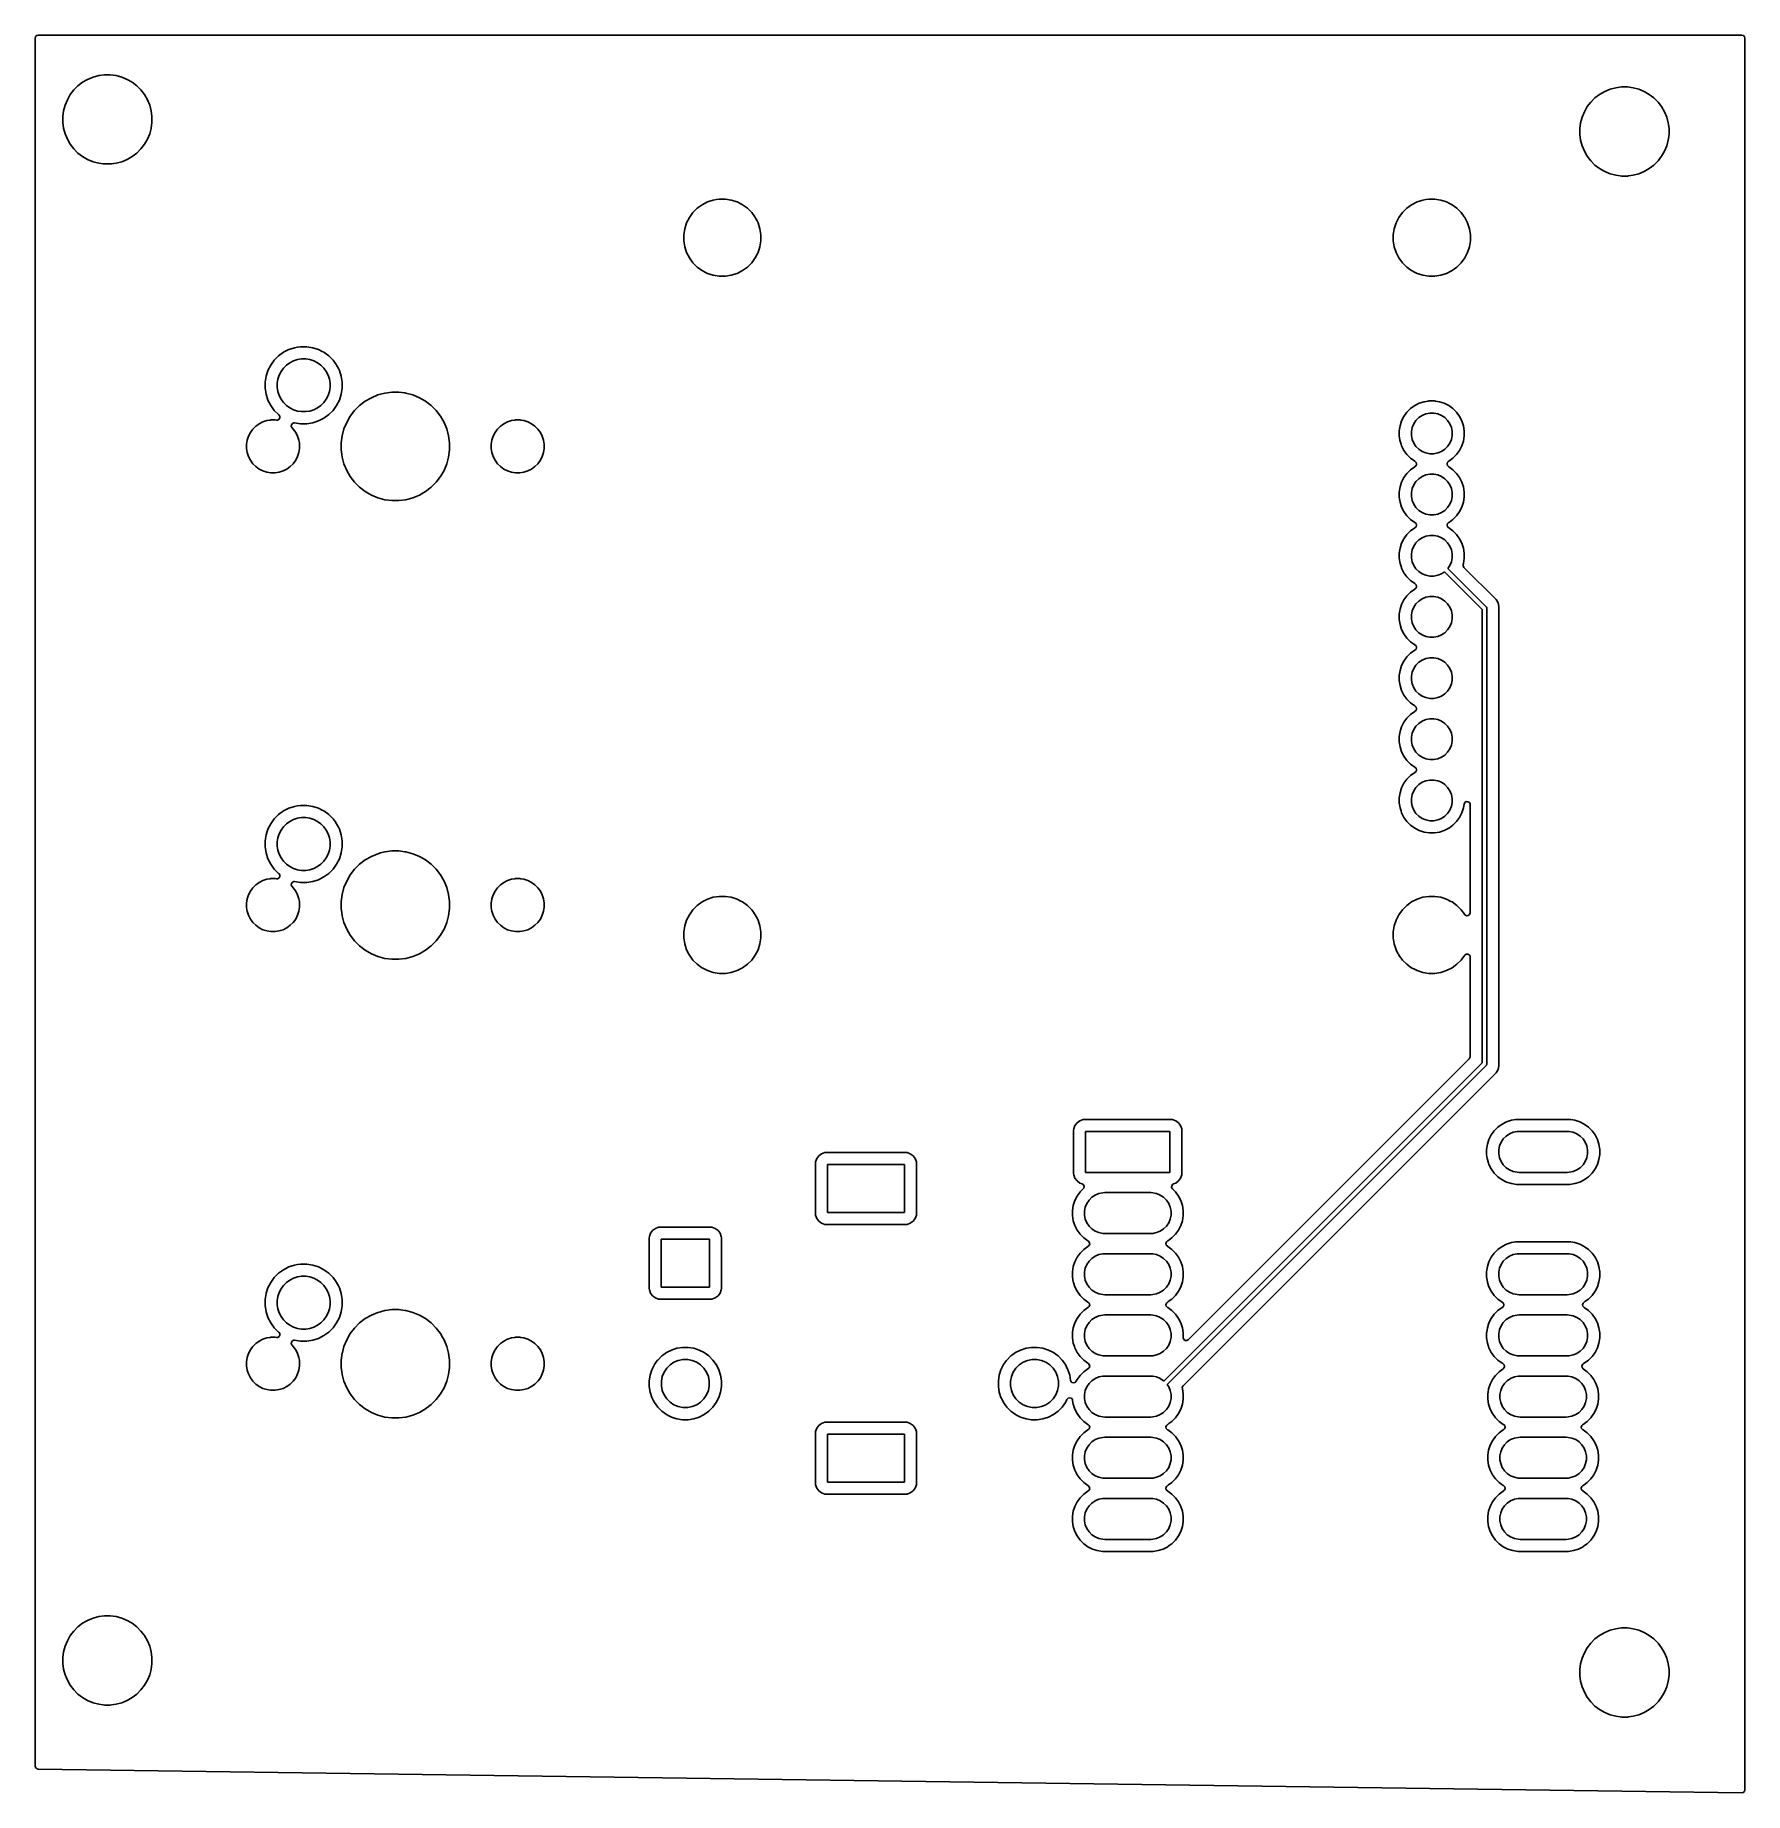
# Model space of a CAD drawing. Header units: millimetres. Extents: x 83.5 to 154.5, y -89 to -16.
import ezdxf

# ---------------------------------------------------------------- set-up
doc = ezdxf.new("R2010")
doc.units = ezdxf.units.MM
doc.layers.add('B.Cu', color=153, linetype='CONTINUOUS', true_color=0x4d7fc4)

msp = doc.modelspace()

# ---------------------------------------------------------------- linework, layer by layer
at = {"layer": 'B.Cu', "linetype": 'CONTINUOUS'}
for p, q in [((83.5, -16.124), (83.519685, -16.056961)), ((83.519685, -16.056961), (83.572489, -16.011206)), ((83.572489, -16.011206), (83.624, -16)), ((83.624, -16), (154.376, -16)), ((154.376, -16), (154.443039, -16.019685)), ((154.443039, -16.019685), (154.488794, -16.072489)), ((83.5, -19.378711), (83.5, -16.124)), ((154.488794, -16.072489), (154.5, -16.124)), ((154.5, -16.124), (154.5, -88.874253)), ((85.277256, -18.105739), (85.105739, -18.277256)), ((85.277263, -18.105733), (85.277256, -18.105739)), ((85.469706, -17.958067), (85.277263, -18.105733)), ((85.679785, -17.836777), (85.469706, -17.958067)), ((85.679794, -17.836773), (85.679785, -17.836777)), ((85.903895, -17.743947), (85.679794, -17.836773)), ((86.138214, -17.681161), (85.903895, -17.743947)), ((86.378711, -17.6495), (86.138214, -17.681161)), ((86.378712, -17.6495), (86.378711, -17.6495)), ((86.621288, -17.6495), (86.378712, -17.6495)), ((86.621289, -17.6495), (86.621288, -17.6495)), ((86.861785, -17.681161), (86.621289, -17.6495)), ((87.096104, -17.743947), (86.861785, -17.681161)), ((87.320205, -17.836773), (87.096104, -17.743947)), ((87.320212, -17.836776), (87.320205, -17.836773)), ((87.530289, -17.958064), (87.320212, -17.836776)), ((87.530292, -17.958066), (87.530289, -17.958064)), ((87.530293, -17.958067), (87.530292, -17.958066)), ((87.722736, -18.105733), (87.530293, -17.958067)), ((87.722743, -18.105739), (87.722736, -18.105733)), ((87.89426, -18.277256), (87.722743, -18.105739)), ((148.903895, -18.243947), (148.679794, -18.336773)), ((149.138214, -18.181161), (148.903895, -18.243947)), ((149.378711, -18.1495), (149.138214, -18.181161)), ((149.378712, -18.1495), (149.378711, -18.1495)), ((149.621288, -18.1495), (149.378712, -18.1495)), ((149.621289, -18.1495), (149.621288, -18.1495)), ((149.861785, -18.181161), (149.621289, -18.1495)), ((150.096104, -18.243947), (149.861785, -18.181161)), ((150.320205, -18.336773), (150.096104, -18.243947)), ((84.743947, -18.903895), (84.681161, -19.138214)), ((84.836773, -18.679794), (84.743947, -18.903895)), ((84.836777, -18.679785), (84.836773, -18.679794)), ((84.958067, -18.469706), (84.836777, -18.679785)), ((85.105733, -18.277263), (84.958067, -18.469706)), ((85.105739, -18.277256), (85.105733, -18.277263)), ((87.894265, -18.277262), (87.89426, -18.277256)), ((88.041936, -18.469711), (87.894265, -18.277262)), ((88.163224, -18.679788), (88.041936, -18.469711)), ((88.256054, -18.9039), (88.163224, -18.679788)), ((88.318838, -19.138211), (88.256054, -18.9039)), ((147.958067, -18.969706), (147.836777, -19.179785)), ((148.105733, -18.777263), (147.958067, -18.969706)), ((148.105739, -18.777256), (148.105733, -18.777263)), ((148.277256, -18.605739), (148.105739, -18.777256)), ((148.277263, -18.605733), (148.277256, -18.605739)), ((148.469706, -18.458067), (148.277263, -18.605733)), ((148.679785, -18.336777), (148.469706, -18.458067)), ((148.679794, -18.336773), (148.679785, -18.336777)), ((150.320212, -18.336776), (150.320205, -18.336773)), ((150.530289, -18.458064), (150.320212, -18.336776)), ((150.530292, -18.458066), (150.530289, -18.458064)), ((150.530293, -18.458067), (150.530292, -18.458066)), ((150.722736, -18.605733), (150.530293, -18.458067)), ((150.722743, -18.605739), (150.722736, -18.605733)), ((150.89426, -18.777256), (150.722743, -18.605739)), ((150.894265, -18.777262), (150.89426, -18.777256)), ((151.041936, -18.969711), (150.894265, -18.777262)), ((151.163224, -19.179788), (151.041936, -18.969711)), ((83.5, -24.286038), (83.5, -19.378711)), ((84.681161, -19.138214), (84.6495, -19.378711)), ((84.6495, -19.378711), (84.6495, -19.621288)), ((84.6495, -19.621288), (84.681161, -19.861785)), ((88.3505, -19.378712), (88.318838, -19.138211)), ((88.318838, -19.861789), (88.3505, -19.621288)), ((88.3505, -19.621288), (88.3505, -19.378712)), ((147.681161, -19.638214), (147.6495, -19.878711)), ((147.743947, -19.403895), (147.681161, -19.638214)), ((147.836773, -19.179794), (147.743947, -19.403895)), ((147.836777, -19.179785), (147.836773, -19.179794)), ((151.256054, -19.4039), (151.163224, -19.179788)), ((151.318838, -19.638211), (151.256054, -19.4039)), ((151.3505, -19.878712), (151.318838, -19.638211)), ((84.681161, -19.861785), (84.743947, -20.096104)), ((84.743947, -20.096104), (84.754379, -20.121288)), ((84.754379, -20.121288), (84.836776, -20.320212)), ((84.836776, -20.320212), (84.958064, -20.530289)), ((88.041936, -20.530289), (88.163224, -20.320212)), ((88.163224, -20.320212), (88.256054, -20.0961)), ((88.256054, -20.0961), (88.314304, -19.878711)), ((88.314304, -19.878711), (88.318838, -19.861789)), ((147.6495, -19.878711), (147.6495, -20.121288)), ((147.6495, -20.121288), (147.681161, -20.361785)), ((147.681161, -20.361785), (147.743947, -20.596104)), ((151.256054, -20.5961), (151.318838, -20.361789)), ((151.318838, -20.361789), (151.3505, -20.121288)), ((151.3505, -20.121288), (151.3505, -19.878712)), ((84.958064, -20.530289), (84.958066, -20.530292)), ((84.958066, -20.530292), (84.958067, -20.530293)), ((84.958067, -20.530293), (85.105733, -20.722736)), ((85.105733, -20.722736), (85.105739, -20.722743)), ((85.105739, -20.722743), (85.277256, -20.89426)), ((85.277256, -20.89426), (85.277262, -20.894265)), ((85.277262, -20.894265), (85.469711, -21.041936)), ((85.469711, -21.041936), (85.679788, -21.163224)), ((85.679788, -21.163224), (85.9039, -21.256054)), ((87.0961, -21.256054), (87.320212, -21.163224)), ((87.320212, -21.163224), (87.530289, -21.041936)), ((87.530289, -21.041936), (87.722738, -20.894265)), ((87.722738, -20.894265), (87.894265, -20.722738)), ((87.894265, -20.722738), (88.041936, -20.530289)), ((147.743947, -20.596104), (147.7964, -20.722736)), ((147.7964, -20.722736), (147.836776, -20.820212)), ((147.836776, -20.820212), (147.958064, -21.030289)), ((147.958064, -21.030289), (147.958066, -21.030292)), ((147.958066, -21.030292), (147.958067, -21.030293)), ((147.958067, -21.030293), (148.105733, -21.222736)), ((150.894265, -21.222738), (151.041936, -21.030289)), ((151.041936, -21.030289), (151.163224, -20.820212)), ((151.163224, -20.820212), (151.256054, -20.5961)), ((85.9039, -21.256054), (86.138211, -21.318838)), ((86.138211, -21.318838), (86.318586, -21.342584)), ((86.318586, -21.342584), (86.378711, -21.3505)), ((86.378711, -21.3505), (86.378712, -21.3505)), ((86.378712, -21.3505), (86.621289, -21.3505)), ((86.621289, -21.3505), (86.669388, -21.344167)), ((86.669388, -21.344167), (86.861789, -21.318838)), ((86.861789, -21.318838), (87.0961, -21.256054)), ((148.105733, -21.222736), (148.105739, -21.222743)), ((148.105739, -21.222743), (148.277256, -21.39426)), ((148.277256, -21.39426), (148.277262, -21.394265)), ((148.277262, -21.394265), (148.469711, -21.541936)), ((148.469711, -21.541936), (148.679788, -21.663224)), ((148.679788, -21.663224), (148.9039, -21.756054)), ((148.9039, -21.756054), (149.138211, -21.818838)), ((149.138211, -21.818838), (149.318586, -21.842584)), ((149.318586, -21.842584), (149.378711, -21.8505)), ((149.378711, -21.8505), (149.378712, -21.8505)), ((149.378712, -21.8505), (149.621289, -21.8505)), ((149.621289, -21.8505), (149.669388, -21.844167)), ((149.669388, -21.844167), (149.861789, -21.818838)), ((149.861789, -21.818838), (150.0961, -21.756054)), ((150.0961, -21.756054), (150.320212, -21.663224)), ((150.320212, -21.663224), (150.530289, -21.541936)), ((150.530289, -21.541936), (150.722738, -21.394265)), ((150.722738, -21.394265), (150.894265, -21.222738)), ((110.993345, -23.191205), (110.815205, -23.369345)), ((110.99335, -23.191201), (110.993345, -23.191205)), ((111.197151, -23.043132), (110.99335, -23.191201)), ((111.421616, -22.92876), (111.197151, -23.043132)), ((111.661214, -22.85091), (111.421616, -22.92876)), ((111.785626, -22.831205), (111.661214, -22.85091)), ((111.910038, -22.8115), (111.785626, -22.831205)), ((112.161962, -22.8115), (111.910038, -22.8115)), ((112.410785, -22.85091), (112.161962, -22.8115)), ((112.650383, -22.92876), (112.410785, -22.85091)), ((112.804747, -23.007413), (112.650383, -22.92876)), ((112.874845, -23.04313), (112.804747, -23.007413)), ((112.874847, -23.043131), (112.874845, -23.04313)), ((112.874848, -23.043132), (112.874847, -23.043131)), ((113.078649, -23.191201), (112.874848, -23.043132)), ((113.078654, -23.191205), (113.078649, -23.191201)), ((113.256794, -23.369345), (113.078654, -23.191205)), ((140.457345, -23.191205), (140.279205, -23.369345)), ((140.45735, -23.191201), (140.457345, -23.191205)), ((140.661151, -23.043132), (140.45735, -23.191201)), ((140.885616, -22.92876), (140.661151, -23.043132)), ((141.125214, -22.85091), (140.885616, -22.92876)), ((141.249626, -22.831205), (141.125214, -22.85091)), ((141.374038, -22.8115), (141.249626, -22.831205)), ((141.625962, -22.8115), (141.374038, -22.8115)), ((141.874785, -22.85091), (141.625962, -22.8115)), ((142.114383, -22.92876), (141.874785, -22.85091)), ((142.268747, -23.007413), (142.114383, -22.92876)), ((142.338845, -23.04313), (142.268747, -23.007413)), ((142.338847, -23.043131), (142.338845, -23.04313)), ((142.338848, -23.043132), (142.338847, -23.043131)), ((142.542649, -23.191201), (142.338848, -23.043132)), ((142.542654, -23.191205), (142.542649, -23.191201)), ((142.720794, -23.369345), (142.542654, -23.191205)), ((110.47491, -24.037214), (110.4355, -24.286038)), ((110.55276, -23.797616), (110.47491, -24.037214)), ((110.667132, -23.573151), (110.55276, -23.797616)), ((110.815201, -23.36935), (110.667132, -23.573151)), ((110.815205, -23.369345), (110.815201, -23.36935)), ((113.256798, -23.36935), (113.256794, -23.369345)), ((113.385952, -23.547117), (113.256798, -23.36935)), ((113.40487, -23.573155), (113.385952, -23.547117)), ((113.477747, -23.716184), (113.40487, -23.573155)), ((113.519239, -23.797616), (113.477747, -23.716184)), ((113.519239, -23.797618), (113.519239, -23.797616)), ((113.519241, -23.797621), (113.519239, -23.797618)), ((113.59709, -24.037215), (113.519241, -23.797621)), ((113.6365, -24.286038), (113.59709, -24.037215)), ((139.93891, -24.037214), (139.8995, -24.286038)), ((140.01676, -23.797616), (139.93891, -24.037214)), ((140.131132, -23.573151), (140.01676, -23.797616)), ((140.279201, -23.36935), (140.131132, -23.573151)), ((140.279205, -23.369345), (140.279201, -23.36935)), ((142.720798, -23.36935), (142.720794, -23.369345)), ((142.849952, -23.547117), (142.720798, -23.36935)), ((142.86887, -23.573155), (142.849952, -23.547117)), ((142.941747, -23.716184), (142.86887, -23.573155)), ((142.983239, -23.797616), (142.941747, -23.716184)), ((142.983239, -23.797618), (142.983239, -23.797616)), ((142.983241, -23.797621), (142.983239, -23.797618)), ((143.06109, -24.037215), (142.983241, -23.797621)), ((143.1005, -24.286038), (143.06109, -24.037215)), ((83.5, -32.993389), (83.5, -24.286038)), ((110.4355, -24.286038), (110.4355, -24.537961)), ((110.4355, -24.537961), (110.47491, -24.786785)), ((110.47491, -24.786785), (110.55276, -25.026383)), ((113.519241, -25.026379), (113.59709, -24.786785)), ((113.59709, -24.786785), (113.6365, -24.537962)), ((113.6365, -24.537962), (113.6365, -24.286038)), ((139.8995, -24.286038), (139.8995, -24.537961)), ((139.8995, -24.537961), (139.93891, -24.786785)), ((139.93891, -24.786785), (140.01676, -25.026383)), ((142.983241, -25.026379), (143.06109, -24.786785)), ((143.06109, -24.786785), (143.1005, -24.537962)), ((143.1005, -24.537962), (143.1005, -24.286038)), ((110.55276, -25.026383), (110.667132, -25.250848)), ((110.667132, -25.250848), (110.815201, -25.454649)), ((110.815201, -25.454649), (110.815205, -25.454654)), ((110.815205, -25.454654), (110.993345, -25.632794)), ((113.078656, -25.632793), (113.256793, -25.454656)), ((113.256793, -25.454656), (113.40487, -25.250845)), ((113.40487, -25.250845), (113.519241, -25.026379)), ((140.01676, -25.026383), (140.131132, -25.250848)), ((140.131132, -25.250848), (140.279201, -25.454649)), ((140.279201, -25.454649), (140.279205, -25.454654)), ((140.279205, -25.454654), (140.457345, -25.632794)), ((142.542656, -25.632793), (142.720793, -25.454656)), ((142.720793, -25.454656), (142.86887, -25.250845)), ((142.86887, -25.250845), (142.983241, -25.026379)), ((110.993345, -25.632794), (110.99335, -25.632798)), ((110.99335, -25.632798), (111.171117, -25.761952)), ((111.171117, -25.761952), (111.197155, -25.78087)), ((111.197155, -25.78087), (111.340184, -25.853747)), ((111.340184, -25.853747), (111.421616, -25.895239)), ((111.421616, -25.895239), (111.421618, -25.895239)), ((111.421618, -25.895239), (111.421621, -25.895241)), ((111.421621, -25.895241), (111.661215, -25.97309)), ((111.661215, -25.97309), (111.910038, -26.0125)), ((111.910038, -26.0125), (111.910039, -26.0125)), ((111.910039, -26.0125), (112.161961, -26.0125)), ((112.161961, -26.0125), (112.161962, -26.0125)), ((112.161962, -26.0125), (112.410785, -25.97309)), ((112.410785, -25.97309), (112.650379, -25.895241)), ((112.650379, -25.895241), (112.874845, -25.78087)), ((112.874845, -25.78087), (113.078656, -25.632793)), ((140.457345, -25.632794), (140.45735, -25.632798)), ((140.45735, -25.632798), (140.635117, -25.761952)), ((140.635117, -25.761952), (140.661155, -25.78087)), ((140.661155, -25.78087), (140.804184, -25.853747)), ((140.804184, -25.853747), (140.885616, -25.895239)), ((140.885616, -25.895239), (140.885618, -25.895239)), ((140.885618, -25.895239), (140.885621, -25.895241)), ((140.885621, -25.895241), (141.125215, -25.97309)), ((141.125215, -25.97309), (141.374038, -26.0125)), ((141.374038, -26.0125), (141.374039, -26.0125)), ((141.374039, -26.0125), (141.625961, -26.0125)), ((141.625961, -26.0125), (141.625962, -26.0125)), ((141.625962, -26.0125), (141.874785, -25.97309)), ((141.874785, -25.97309), (142.114379, -25.895241)), ((142.114379, -25.895241), (142.338845, -25.78087)), ((142.338845, -25.78087), (142.542656, -25.632793)), ((93.811151, -29.171132), (93.60735, -29.319201)), ((94.035616, -29.05676), (93.811151, -29.171132)), ((94.275214, -28.97891), (94.035616, -29.05676)), ((94.399626, -28.959205), (94.275214, -28.97891)), ((94.524038, -28.9395), (94.399626, -28.959205)), ((94.775962, -28.9395), (94.524038, -28.9395)), ((95.024785, -28.97891), (94.775962, -28.9395)), ((95.264383, -29.05676), (95.024785, -28.97891)), ((95.418747, -29.135413), (95.264383, -29.05676)), ((95.488845, -29.17113), (95.418747, -29.135413)), ((95.488847, -29.171131), (95.488845, -29.17113)), ((95.488848, -29.171132), (95.488847, -29.171131)), ((95.692649, -29.319201), (95.488848, -29.171132)), ((93.16676, -29.925616), (93.08891, -30.165214)), ((93.281132, -29.701151), (93.16676, -29.925616)), ((93.429201, -29.49735), (93.281132, -29.701151)), ((93.429205, -29.497345), (93.429201, -29.49735)), ((93.607345, -29.319205), (93.429205, -29.497345)), ((93.60735, -29.319201), (93.607345, -29.319205)), ((93.712096, -29.965252), (93.813553, -29.825607)), ((93.813553, -29.825607), (93.935607, -29.703553)), ((93.935607, -29.703553), (94.075252, -29.602096)), ((94.075252, -29.602096), (94.229048, -29.523733)), ((94.229048, -29.523733), (94.39321, -29.470393)), ((94.39321, -29.470393), (94.563695, -29.443391)), ((94.563695, -29.443391), (94.736305, -29.443391)), ((94.736305, -29.443391), (94.90679, -29.470393)), ((94.90679, -29.470393), (95.070952, -29.523733)), ((95.070952, -29.523733), (95.224748, -29.602096)), ((95.224748, -29.602096), (95.364393, -29.703553)), ((95.364393, -29.703553), (95.486447, -29.825607)), ((95.486447, -29.825607), (95.587904, -29.965252)), ((95.692654, -29.319205), (95.692649, -29.319201)), ((95.870794, -29.497345), (95.692654, -29.319205)), ((95.870798, -29.49735), (95.870794, -29.497345)), ((95.999952, -29.675117), (95.870798, -29.49735)), ((96.01887, -29.701155), (95.999952, -29.675117)), ((96.091747, -29.844184), (96.01887, -29.701155)), ((96.133239, -29.925616), (96.091747, -29.844184)), ((96.133239, -29.925618), (96.133239, -29.925616)), ((96.133241, -29.925621), (96.133239, -29.925618)), ((96.21109, -30.165215), (96.133241, -29.925621)), ((93.08891, -30.165214), (93.0495, -30.414038)), ((93.0495, -30.414038), (93.0495, -30.665961)), ((93.553391, -30.453695), (93.580393, -30.28321)), ((93.553391, -30.626305), (93.553391, -30.453695)), ((93.580393, -30.79679), (93.553391, -30.626305)), ((93.580393, -30.28321), (93.633733, -30.119048)), ((93.633733, -30.119048), (93.712096, -29.965252)), ((95.587904, -29.965252), (95.666267, -30.119048)), ((95.666267, -30.119048), (95.719607, -30.28321)), ((95.719607, -30.28321), (95.746609, -30.453695)), ((95.746609, -30.626305), (95.719607, -30.79679)), ((95.746609, -30.453695), (95.746609, -30.626305)), ((96.2505, -30.414038), (96.21109, -30.165215)), ((96.2505, -30.665962), (96.2505, -30.414038)), ((93.0495, -30.665961), (93.08891, -30.914785)), ((93.08891, -30.914785), (93.16676, -31.154383)), ((93.16676, -31.154383), (93.281132, -31.378848)), ((93.281132, -31.378848), (93.429201, -31.582649)), ((93.633733, -30.960952), (93.580393, -30.79679)), ((93.712096, -31.114748), (93.633733, -30.960952)), ((93.813553, -31.254393), (93.712096, -31.114748)), ((93.935607, -31.376447), (93.813553, -31.254393)), ((94.075252, -31.477904), (93.935607, -31.376447)), ((95.364393, -31.376447), (95.224748, -31.477904)), ((95.486447, -31.254393), (95.364393, -31.376447)), ((95.587904, -31.114748), (95.486447, -31.254393)), ((95.666267, -30.960952), (95.587904, -31.114748)), ((95.719607, -30.79679), (95.666267, -30.960952)), ((95.870793, -31.582656), (96.01887, -31.378845)), ((96.01887, -31.378845), (96.133241, -31.154379)), ((96.133241, -31.154379), (96.21109, -30.914785)), ((96.21109, -30.914785), (96.2505, -30.665962)), ((96.972952, -31.384358), (96.764358, -31.592952)), ((96.972959, -31.384352), (96.972952, -31.384358)), ((97.207006, -31.204761), (96.972959, -31.384352)), ((97.462489, -31.057258), (97.207006, -31.204761)), ((97.462499, -31.057254), (97.462489, -31.057258)), ((97.735038, -30.944364), (97.462499, -31.057254)), ((97.735048, -30.944361), (97.735038, -30.944364)), ((97.845428, -30.914785), (97.735048, -30.944361)), ((98.020007, -30.868007), (97.845428, -30.914785)), ((98.034085, -30.866153), (98.020007, -30.868007)), ((98.312486, -30.8295), (98.034085, -30.866153)), ((98.312494, -30.8295), (98.312486, -30.8295)), ((98.607506, -30.8295), (98.312494, -30.8295)), ((98.607513, -30.8295), (98.607506, -30.8295)), ((98.851113, -30.861571), (98.607513, -30.8295)), ((98.899993, -30.868007), (98.851113, -30.861571)), ((99.184952, -30.944361), (98.899993, -30.868007)), ((99.184954, -30.944362), (99.184952, -30.944361)), ((99.184961, -30.944364), (99.184954, -30.944362)), ((99.4575, -31.057254), (99.184961, -30.944364)), ((99.45751, -31.057258), (99.4575, -31.057254)), ((99.712993, -31.204761), (99.45751, -31.057258)), ((99.94704, -31.384352), (99.712993, -31.204761)), ((99.947047, -31.384358), (99.94704, -31.384352)), ((100.155641, -31.592952), (99.947047, -31.384358)), ((140.792179, -31.384951), (140.620213, -31.50989)), ((140.981585, -31.288444), (140.792179, -31.384951)), ((141.18376, -31.222753), (140.981585, -31.288444)), ((141.345042, -31.197208), (141.18376, -31.222753)), ((141.393713, -31.1895), (141.345042, -31.197208)), ((141.606287, -31.1895), (141.393713, -31.1895)), ((141.654957, -31.197208), (141.606287, -31.1895)), ((141.81624, -31.222753), (141.654957, -31.197208)), ((141.816241, -31.222753), (141.81624, -31.222753)), ((141.816243, -31.222754), (141.816241, -31.222753)), ((142.018412, -31.288443), (141.816243, -31.222754)), ((142.018413, -31.288443), (142.018412, -31.288443)), ((142.018414, -31.288444), (142.018413, -31.288443)), ((142.20782, -31.384951), (142.018414, -31.288444)), ((142.379786, -31.50989), (142.20782, -31.384951)), ((92.957552, -32.060128), (92.803211, -32.138768)), ((93.122302, -32.006597), (92.957552, -32.060128)), ((93.253728, -31.985781), (93.122302, -32.006597)), ((93.293389, -31.9795), (93.253728, -31.985781)), ((93.466611, -31.9795), (93.293389, -31.9795)), ((93.429201, -31.582649), (93.429205, -31.582654)), ((93.429205, -31.582654), (93.429207, -31.582656)), ((93.429207, -31.582656), (93.607344, -31.760793)), ((93.521378, -31.988174), (93.466611, -31.9795)), ((93.56886, -31.986479), (93.521378, -31.988174)), ((93.629699, -31.952122), (93.56886, -31.986479)), ((93.607344, -31.760793), (93.607345, -31.760794)), ((93.607345, -31.760794), (93.607344, -31.760794)), ((93.607344, -31.760794), (93.613661, -31.765383)), ((93.613661, -31.765383), (93.656327, -31.820714)), ((93.662305, -31.890327), (93.629699, -31.952122)), ((93.656327, -31.820714), (93.662305, -31.890327)), ((94.229048, -31.556267), (94.075252, -31.477904)), ((94.180853, -32.124192), (94.246317, -32.099775)), ((94.39321, -31.609607), (94.229048, -31.556267)), ((94.246317, -32.099775), (94.274561, -32.100986)), ((94.274561, -32.100986), (94.275212, -32.101089)), ((94.275212, -32.101089), (94.275215, -32.10109)), ((94.275215, -32.10109), (94.524038, -32.1405)), ((94.563695, -31.636609), (94.39321, -31.609607)), ((94.736305, -31.636609), (94.563695, -31.636609)), ((94.90679, -31.609607), (94.736305, -31.636609)), ((94.775962, -32.1405), (95.024785, -32.10109)), ((95.070952, -31.556267), (94.90679, -31.609607)), ((95.024785, -32.10109), (95.264379, -32.023241)), ((95.224748, -31.477904), (95.070952, -31.556267)), ((95.264379, -32.023241), (95.488845, -31.90887)), ((95.488845, -31.90887), (95.692656, -31.760793)), ((95.692656, -31.760793), (95.870793, -31.582656)), ((96.437254, -32.082499), (96.324364, -32.355038)), ((96.437258, -32.082489), (96.437254, -32.082499)), ((96.584761, -31.827006), (96.437258, -32.082489)), ((96.764352, -31.592959), (96.584761, -31.827006)), ((96.764358, -31.592952), (96.764352, -31.592959)), ((100.155647, -31.592959), (100.155641, -31.592952)), ((100.335238, -31.827006), (100.155647, -31.592959)), ((100.427309, -31.986479), (100.335238, -31.827006)), ((100.482743, -32.082493), (100.427309, -31.986479)), ((100.595639, -32.355048), (100.482743, -32.082493)), ((103.117552, -32.060128), (102.963211, -32.138768)), ((103.282302, -32.006597), (103.117552, -32.060128)), ((103.413728, -31.985781), (103.282302, -32.006597)), ((103.453389, -31.9795), (103.413728, -31.985781)), ((103.626611, -31.9795), (103.453389, -31.9795)), ((103.666271, -31.985781), (103.626611, -31.9795)), ((103.797698, -32.006597), (103.666271, -31.985781)), ((103.797699, -32.006597), (103.797698, -32.006597)), ((103.797701, -32.006598), (103.797699, -32.006597)), ((103.962445, -32.060127), (103.797701, -32.006598)), ((104.116788, -32.138768), (103.962445, -32.060127)), ((140.248444, -32.021585), (140.182753, -32.22376)), ((140.344951, -31.832179), (140.248444, -32.021585)), ((140.46989, -31.660213), (140.344951, -31.832179)), ((140.620213, -31.50989), (140.46989, -31.660213)), ((140.750367, -32.139313), (140.842941, -32.000766)), ((140.842941, -32.000766), (140.960766, -31.882941)), ((140.960766, -31.882941), (141.099313, -31.790367)), ((141.099313, -31.790367), (141.253258, -31.726601)), ((141.253258, -31.726601), (141.416685, -31.694093)), ((141.416685, -31.694093), (141.583315, -31.694093)), ((141.583315, -31.694093), (141.746742, -31.726601)), ((141.746742, -31.726601), (141.900687, -31.790367)), ((141.900687, -31.790367), (142.039234, -31.882941)), ((142.039234, -31.882941), (142.157059, -32.000766)), ((142.157059, -32.000766), (142.249633, -32.139313)), ((142.530109, -31.660213), (142.379786, -31.50989)), ((142.655048, -31.832179), (142.530109, -31.660213)), ((142.655049, -31.832181), (142.655048, -31.832179)), ((142.655051, -31.832184), (142.655049, -31.832181)), ((142.751557, -32.021588), (142.655051, -31.832184)), ((142.817246, -32.223757), (142.751557, -32.021588)), ((92.306597, -32.822302), (92.2795, -32.993389)), ((92.360128, -32.657552), (92.306597, -32.822302)), ((92.438768, -32.503211), (92.360128, -32.657552)), ((92.496859, -32.423256), (92.438768, -32.503211)), ((92.540586, -32.363072), (92.496859, -32.423256)), ((92.540588, -32.36307), (92.540586, -32.363072)), ((92.663069, -32.240588), (92.540588, -32.363069)), ((92.540588, -32.363069), (92.540588, -32.36307)), ((92.66307, -32.240588), (92.663069, -32.240588)), ((92.663072, -32.240586), (92.66307, -32.240588)), ((92.746289, -32.180125), (92.663072, -32.240586)), ((92.803211, -32.138768), (92.746289, -32.180125)), ((94.133997, -32.249817), (94.138981, -32.180125)), ((94.167482, -32.31114), (94.133997, -32.249817)), ((94.138981, -32.180125), (94.180853, -32.124192)), ((94.219414, -32.363072), (94.167482, -32.31114)), ((94.321232, -32.503212), (94.219414, -32.363072)), ((94.399873, -32.657555), (94.321232, -32.503212)), ((94.453402, -32.822299), (94.399873, -32.657555)), ((94.470854, -32.932486), (94.453402, -32.822299)), ((94.524038, -32.1405), (94.524039, -32.1405)), ((94.524039, -32.1405), (94.775961, -32.1405)), ((94.775961, -32.1405), (94.775962, -32.1405)), ((96.248006, -32.640015), (96.2095, -32.932486)), ((96.248008, -32.640004), (96.248006, -32.640015)), ((96.324361, -32.355048), (96.248008, -32.640004)), ((96.324364, -32.355038), (96.324361, -32.355048)), ((100.671993, -32.640007), (100.595639, -32.355048)), ((100.7105, -32.932494), (100.671993, -32.640007)), ((102.466597, -32.822302), (102.4395, -32.993389)), ((102.520128, -32.657552), (102.466597, -32.822302)), ((102.598768, -32.503211), (102.520128, -32.657552)), ((102.656859, -32.423256), (102.598768, -32.503211)), ((102.700586, -32.363072), (102.656859, -32.423256)), ((102.700588, -32.36307), (102.700586, -32.363072)), ((102.823069, -32.240588), (102.700588, -32.363069)), ((102.700588, -32.363069), (102.700588, -32.36307)), ((102.82307, -32.240588), (102.823069, -32.240588)), ((102.823072, -32.240586), (102.82307, -32.240588)), ((102.906289, -32.180125), (102.823072, -32.240586)), ((102.963211, -32.138768), (102.906289, -32.180125)), ((104.256928, -32.240586), (104.116788, -32.138768)), ((104.379414, -32.363072), (104.256928, -32.240586)), ((104.481232, -32.503212), (104.379414, -32.363072)), ((104.559873, -32.657555), (104.481232, -32.503212)), ((104.613402, -32.822299), (104.559873, -32.657555)), ((104.6405, -32.993389), (104.613402, -32.822299)), ((140.182753, -32.22376), (140.1495, -32.433713)), ((140.1495, -32.433713), (140.1495, -32.646286)), ((140.1495, -32.646286), (140.177377, -32.822299)), ((140.177377, -32.822299), (140.182754, -32.856243)), ((140.654093, -32.456685), (140.686601, -32.293258)), ((140.654093, -32.623315), (140.654093, -32.456685)), ((140.686601, -32.786742), (140.654093, -32.623315)), ((140.686601, -32.293258), (140.750367, -32.139313)), ((140.750367, -32.940687), (140.686601, -32.786742)), ((142.249633, -32.139313), (142.313399, -32.293258)), ((142.313399, -32.786742), (142.249633, -32.940687)), ((142.313399, -32.293258), (142.345907, -32.456685)), ((142.345907, -32.623315), (142.313399, -32.786742)), ((142.345907, -32.456685), (142.345907, -32.623315)), ((142.8505, -32.433713), (142.817246, -32.223757)), ((142.817246, -32.856243), (142.8505, -32.646287)), ((142.8505, -32.646287), (142.8505, -32.433713)), ((83.5, -52.043389), (83.5, -32.993389)), ((92.2795, -32.993389), (92.2795, -33.166611)), ((92.2795, -33.166611), (92.306598, -33.337701)), ((92.306598, -33.337701), (92.360127, -33.502445)), ((92.360127, -33.502445), (92.438768, -33.656788)), ((94.321232, -33.656788), (94.399873, -33.502445)), ((94.399873, -33.502445), (94.453402, -33.337701)), ((94.453402, -33.337701), (94.4805, -33.166611)), ((94.4805, -32.993389), (94.470854, -32.932486)), ((94.4805, -33.166611), (94.4805, -32.993389)), ((96.2095, -32.932486), (96.2095, -33.227513)), ((96.2095, -33.227513), (96.234814, -33.419786)), ((96.234814, -33.419786), (96.248007, -33.519993)), ((96.248007, -33.519993), (96.324361, -33.804951)), ((100.595639, -33.804952), (100.671993, -33.519993)), ((100.671993, -33.519993), (100.7105, -33.227506)), ((100.7105, -32.993389), (100.7105, -32.932494)), ((100.7105, -33.227506), (100.7105, -32.993389)), ((102.4395, -32.993389), (102.4395, -33.166611)), ((102.4395, -33.166611), (102.466598, -33.337701)), ((102.466598, -33.337701), (102.520127, -33.502445)), ((102.520127, -33.502445), (102.598768, -33.656788)), ((104.481232, -33.656788), (104.559873, -33.502445)), ((104.559873, -33.502445), (104.613402, -33.337701)), ((104.613402, -33.337701), (104.6405, -33.166611)), ((104.6405, -33.166611), (104.6405, -32.993389)), ((140.182754, -32.856243), (140.227317, -32.993394)), ((140.227317, -32.993394), (140.248444, -33.058414)), ((140.248444, -33.058414), (140.344951, -33.24782)), ((140.344951, -33.24782), (140.46989, -33.419786)), ((140.46989, -33.419786), (140.620213, -33.570109)), ((140.620213, -33.570109), (140.792182, -33.69505)), ((140.842941, -33.079234), (140.750367, -32.940687)), ((140.960766, -33.197059), (140.842941, -33.079234)), ((141.099313, -33.289633), (140.960766, -33.197059)), ((141.253258, -33.353399), (141.099313, -33.289633)), ((141.416685, -33.385907), (141.253258, -33.353399)), ((141.583315, -33.385907), (141.416685, -33.385907)), ((141.746742, -33.353399), (141.583315, -33.385907)), ((141.900687, -33.289633), (141.746742, -33.353399)), ((142.039234, -33.197059), (141.900687, -33.289633)), ((142.157059, -33.079234), (142.039234, -33.197059)), ((142.249633, -32.940687), (142.157059, -33.079234)), ((142.260481, -33.656788), (142.379786, -33.570109)), ((142.379786, -33.570109), (142.379788, -33.570106)), ((142.379788, -33.570106), (142.379792, -33.570104)), ((142.379792, -33.570104), (142.530104, -33.419792)), ((142.530104, -33.419792), (142.530106, -33.419788)), ((142.530106, -33.419788), (142.530109, -33.419786)), ((142.530109, -33.419786), (142.655048, -33.24782)), ((142.655047, -33.24782), (142.655051, -33.247816)), ((142.655048, -33.24782), (142.655047, -33.24782)), ((142.655051, -33.247816), (142.751557, -33.058412)), ((142.751557, -33.058412), (142.817246, -32.856243)), ((92.438768, -33.656788), (92.540586, -33.796928)), ((92.540586, -33.796928), (92.663072, -33.919414)), ((92.663072, -33.919414), (92.803212, -34.021232)), ((92.803212, -34.021232), (92.957555, -34.099873)), ((92.957555, -34.099873), (93.122299, -34.153402)), ((93.122299, -34.153402), (93.293389, -34.1805)), ((93.293389, -34.1805), (93.29339, -34.1805)), ((93.29339, -34.1805), (93.46661, -34.1805)), ((93.46661, -34.1805), (93.466611, -34.1805)), ((93.466611, -34.1805), (93.637701, -34.153402)), ((93.637701, -34.153402), (93.802445, -34.099873)), ((93.802445, -34.099873), (93.956788, -34.021232)), ((93.956788, -34.021232), (94.096928, -33.919414)), ((94.096928, -33.919414), (94.219414, -33.796928)), ((94.219414, -33.796928), (94.321232, -33.656788)), ((96.324361, -33.804951), (96.324364, -33.804961)), ((96.324364, -33.804961), (96.437254, -34.0775)), ((96.437254, -34.0775), (96.437258, -34.07751)), ((96.437258, -34.07751), (96.584761, -34.332993)), ((100.335238, -34.332994), (100.482743, -34.077507)), ((100.482743, -34.077507), (100.595639, -33.804952)), ((102.598768, -33.656788), (102.700586, -33.796928)), ((102.700586, -33.796928), (102.823072, -33.919414)), ((102.823072, -33.919414), (102.963212, -34.021232)), ((102.963212, -34.021232), (103.117555, -34.099873)), ((103.117555, -34.099873), (103.282299, -34.153402)), ((103.282299, -34.153402), (103.453389, -34.1805)), ((103.453389, -34.1805), (103.45339, -34.1805)), ((103.45339, -34.1805), (103.62661, -34.1805)), ((103.62661, -34.1805), (103.626611, -34.1805)), ((103.626611, -34.1805), (103.797701, -34.153402)), ((103.797701, -34.153402), (103.962445, -34.099873)), ((103.962445, -34.099873), (104.116788, -34.021232)), ((104.116788, -34.021232), (104.256928, -33.919414)), ((104.256928, -33.919414), (104.379414, -33.796928)), ((104.379414, -33.796928), (104.481232, -33.656788)), ((140.46989, -34.200213), (140.344951, -34.372179)), ((140.620213, -34.04989), (140.46989, -34.200213)), ((140.792182, -33.924949), (140.620213, -34.04989)), ((140.792182, -33.69505), (140.800946, -33.699516)), ((140.800946, -33.920484), (140.792182, -33.924949)), ((140.800946, -33.699516), (140.851742, -33.747491)), ((140.845998, -33.881447), (140.800946, -33.920484)), ((140.868536, -33.815312), (140.845998, -33.881447)), ((140.851742, -33.747491), (140.868536, -33.815312)), ((141.099313, -34.330367), (141.253258, -34.266601)), ((141.253258, -34.266601), (141.416685, -34.234093)), ((141.416685, -34.234093), (141.583315, -34.234093)), ((141.583315, -34.234093), (141.746742, -34.266601)), ((141.746742, -34.266601), (141.900687, -34.330367)), ((142.131463, -33.804692), (142.153999, -33.738556)), ((142.148259, -33.872512), (142.131463, -33.804692)), ((142.199054, -33.920485), (142.148259, -33.872512)), ((142.153999, -33.738556), (142.199054, -33.699515)), ((142.199054, -33.699515), (142.207816, -33.695051)), ((142.207115, -33.924591), (142.199054, -33.920485)), ((142.20782, -33.924951), (142.207115, -33.924591)), ((142.207816, -33.695051), (142.260481, -33.656788)), ((142.379786, -34.04989), (142.20782, -33.924951)), ((142.530109, -34.200213), (142.379786, -34.04989)), ((142.655048, -34.372179), (142.530109, -34.200213)), ((96.584761, -34.332993), (96.764352, -34.56704)), ((96.764352, -34.56704), (96.764358, -34.567047)), ((96.764358, -34.567047), (96.972952, -34.775641)), ((96.972952, -34.775641), (96.972959, -34.775647)), ((96.972959, -34.775647), (97.207006, -34.955238)), ((97.207006, -34.955238), (97.462489, -35.102741)), ((99.457507, -35.102743), (99.712994, -34.955238)), ((99.712994, -34.955238), (99.947042, -34.775646)), ((99.947042, -34.775646), (100.155646, -34.567042)), ((100.155646, -34.567042), (100.335238, -34.332994)), ((140.182753, -34.76376), (140.1495, -34.973713)), ((140.1495, -34.973713), (140.1495, -35.186286)), ((140.248444, -34.561585), (140.182753, -34.76376)), ((140.344951, -34.372179), (140.248444, -34.561585)), ((140.654093, -34.996685), (140.686601, -34.833258)), ((140.654093, -35.163315), (140.654093, -34.996685)), ((140.686601, -34.833258), (140.750367, -34.679313)), ((140.750367, -34.679313), (140.842941, -34.540766)), ((140.842941, -34.540766), (140.960766, -34.422941)), ((140.960766, -34.422941), (141.099313, -34.330367)), ((141.900687, -34.330367), (142.039234, -34.422941)), ((142.039234, -34.422941), (142.157059, -34.540766)), ((142.157059, -34.540766), (142.249633, -34.679313)), ((142.249633, -34.679313), (142.313399, -34.833258)), ((142.313399, -34.833258), (142.345907, -34.996685)), ((142.345907, -34.996685), (142.345907, -35.163315)), ((142.655049, -34.372181), (142.655048, -34.372179)), ((142.655051, -34.372184), (142.655049, -34.372181)), ((142.751557, -34.561588), (142.655051, -34.372184)), ((142.817246, -34.763757), (142.751557, -34.561588)), ((142.8505, -34.973713), (142.817246, -34.763757)), ((142.8505, -35.186287), (142.8505, -34.973713)), ((97.462489, -35.102741), (97.46249, -35.102741)), ((97.46249, -35.102741), (97.462493, -35.102743)), ((97.462493, -35.102743), (97.735048, -35.215639)), ((97.735048, -35.215639), (98.020007, -35.291993)), ((98.020007, -35.291993), (98.312494, -35.3305)), ((98.312494, -35.3305), (98.312501, -35.3305)), ((98.312501, -35.3305), (98.607499, -35.3305)), ((98.607499, -35.3305), (98.607506, -35.3305)), ((98.607506, -35.3305), (98.899993, -35.291993)), ((98.899993, -35.291993), (99.184952, -35.215639)), ((99.184952, -35.215639), (99.457507, -35.102743)), ((140.1495, -35.186286), (140.182753, -35.396239)), ((140.182753, -35.396239), (140.248444, -35.598414)), ((140.248444, -35.598414), (140.344951, -35.78782)), ((140.686601, -35.326742), (140.654093, -35.163315)), ((140.750367, -35.480687), (140.686601, -35.326742)), ((140.842941, -35.619234), (140.750367, -35.480687)), ((140.960766, -35.737059), (140.842941, -35.619234)), ((141.099313, -35.829633), (140.960766, -35.737059)), ((142.039234, -35.737059), (141.900687, -35.829633)), ((142.157059, -35.619234), (142.039234, -35.737059)), ((142.249633, -35.480687), (142.157059, -35.619234)), ((142.313399, -35.326742), (142.249633, -35.480687)), ((142.345907, -35.163315), (142.313399, -35.326742)), ((142.655051, -35.787816), (142.751557, -35.598412)), ((142.751557, -35.598412), (142.817246, -35.396243)), ((142.817246, -35.396243), (142.8505, -35.186287)), ((140.344951, -35.78782), (140.46989, -35.959786)), ((140.46989, -35.959786), (140.620213, -36.110109)), ((140.620213, -36.110109), (140.792182, -36.23505)), ((140.792182, -36.464949), (140.620213, -36.58989)), ((140.792182, -36.23505), (140.800946, -36.239516)), ((140.800946, -36.460484), (140.792182, -36.464949)), ((140.800946, -36.239516), (140.851742, -36.287491)), ((140.845998, -36.421447), (140.800946, -36.460484)), ((140.868536, -36.355312), (140.845998, -36.421447)), ((140.851742, -36.287491), (140.868536, -36.355312)), ((141.253258, -35.893399), (141.099313, -35.829633)), ((141.416685, -35.925907), (141.253258, -35.893399)), ((141.583315, -35.925907), (141.416685, -35.925907)), ((141.746742, -35.893399), (141.583315, -35.925907)), ((141.900687, -35.829633), (141.746742, -35.893399)), ((142.131463, -36.344692), (142.153999, -36.278556)), ((142.148259, -36.412512), (142.131463, -36.344692)), ((142.199054, -36.460485), (142.148259, -36.412512)), ((142.153999, -36.278556), (142.199054, -36.239515)), ((142.199054, -36.239515), (142.207816, -36.235051)), ((142.207115, -36.464591), (142.199054, -36.460485)), ((142.20782, -36.464951), (142.207115, -36.464591)), ((142.207816, -36.235051), (142.229789, -36.219086)), ((142.379786, -36.58989), (142.20782, -36.464951)), ((142.229789, -36.219086), (142.379786, -36.110109)), ((142.379786, -36.110109), (142.379788, -36.110106)), ((142.379788, -36.110106), (142.379792, -36.110104)), ((142.379792, -36.110104), (142.530104, -35.959792)), ((142.530104, -35.959792), (142.530106, -35.959788)), ((142.530106, -35.959788), (142.530109, -35.959786)), ((142.530109, -35.959786), (142.655048, -35.78782)), ((142.655047, -35.78782), (142.655051, -35.787816)), ((142.655048, -35.78782), (142.655047, -35.78782)), ((140.248444, -37.101585), (140.182753, -37.30376)), ((140.344951, -36.912179), (140.248444, -37.101585)), ((140.46989, -36.740213), (140.344951, -36.912179)), ((140.620213, -36.58989), (140.46989, -36.740213)), ((140.686601, -37.373258), (140.750367, -37.219313)), ((140.750367, -37.219313), (140.842941, -37.080766)), ((140.842941, -37.080766), (140.960766, -36.962941)), ((140.960766, -36.962941), (141.099313, -36.870367)), ((141.099313, -36.870367), (141.253258, -36.806601)), ((141.253258, -36.806601), (141.416685, -36.774093)), ((141.416685, -36.774093), (141.583315, -36.774093)), ((141.583315, -36.774093), (141.746742, -36.806601)), ((141.746742, -36.806601), (141.900687, -36.870367)), ((141.900687, -36.870367), (142.039234, -36.962941)), ((142.039234, -36.962941), (142.157059, -37.080766)), ((142.157059, -37.080766), (142.249633, -37.219313)), ((142.249633, -37.219313), (142.313399, -37.373258)), ((142.530109, -36.740213), (142.379786, -36.58989)), ((142.655048, -36.912179), (142.530109, -36.740213)), ((142.655049, -36.912181), (142.655048, -36.912179)), ((142.655051, -36.912184), (142.655049, -36.912181)), ((142.751557, -37.101588), (142.655051, -36.912184)), ((142.817246, -37.303757), (142.751557, -37.101588)), ((140.182753, -37.30376), (140.1495, -37.513713)), ((140.1495, -37.513713), (140.1495, -37.726286)), ((140.1495, -37.726286), (140.182753, -37.936239)), ((140.182753, -37.936239), (140.182753, -37.936241)), ((140.182753, -37.936241), (140.182754, -37.936243)), ((140.182754, -37.936243), (140.237431, -38.104522)), ((140.654093, -37.536685), (140.686601, -37.373258)), ((140.654093, -37.703315), (140.654093, -37.536685)), ((140.686601, -37.866742), (140.654093, -37.703315)), ((140.750367, -38.020687), (140.686601, -37.866742)), ((142.313399, -37.866742), (142.249633, -38.020687)), ((142.313399, -37.373258), (142.345907, -37.536685)), ((142.345907, -37.703315), (142.313399, -37.866742)), ((142.345907, -37.536685), (142.345907, -37.703315)), ((142.803507, -37.978523), (142.817246, -37.936243)), ((142.8505, -37.513713), (142.817246, -37.303757)), ((142.817246, -37.936243), (142.8505, -37.726287)), ((142.8505, -37.726287), (142.8505, -37.513713)), ((140.237431, -38.104522), (140.248444, -38.138414)), ((140.248444, -38.138414), (140.344951, -38.32782)), ((140.344951, -38.32782), (140.46989, -38.499786)), ((140.46989, -38.499786), (140.620213, -38.650109)), ((140.620213, -38.650109), (140.792182, -38.77505)), ((140.842941, -38.159234), (140.750367, -38.020687)), ((140.960766, -38.277059), (140.842941, -38.159234)), ((141.099313, -38.369633), (140.960766, -38.277059)), ((141.253258, -38.433399), (141.099313, -38.369633)), ((141.416685, -38.465907), (141.253258, -38.433399)), ((141.583315, -38.465907), (141.416685, -38.465907)), ((141.746742, -38.433399), (141.583315, -38.465907)), ((141.900687, -38.369633), (141.746742, -38.433399)), ((142.025088, -38.28651), (141.900687, -38.369633)), ((143.59, -39.851421), (142.025088, -38.28651)), ((142.249633, -38.020687), (142.16651, -38.145088)), ((142.16651, -38.145088), (143.760711, -39.73929)), ((142.800272, -38.043199), (142.803507, -37.978523)), ((142.833757, -38.104522), (142.800272, -38.043199)), ((144.170518, -39.441282), (142.833757, -38.104522)), ((140.46989, -39.280213), (140.344951, -39.452179)), ((140.620213, -39.12989), (140.46989, -39.280213)), ((140.792182, -39.004949), (140.620213, -39.12989)), ((140.792182, -38.77505), (140.800946, -38.779516)), ((140.800946, -39.000484), (140.792182, -39.004949)), ((140.800946, -38.779516), (140.851742, -38.827491)), ((140.845998, -38.961447), (140.800946, -39.000484)), ((140.868536, -38.895312), (140.845998, -38.961447)), ((140.851742, -38.827491), (140.868536, -38.895312)), ((140.960766, -39.502941), (141.099313, -39.410367)), ((141.099313, -39.410367), (141.253258, -39.346601)), ((141.253258, -39.346601), (141.416685, -39.314093)), ((141.416685, -39.314093), (141.583315, -39.314093)), ((141.583315, -39.314093), (141.746742, -39.346601)), ((141.746742, -39.346601), (141.900687, -39.410367)), ((141.900687, -39.410367), (142.039234, -39.502941)), ((140.182753, -39.84376), (140.1495, -40.053713)), ((140.1495, -40.053713), (140.1495, -40.266286)), ((140.248444, -39.641585), (140.182753, -39.84376)), ((140.344951, -39.452179), (140.248444, -39.641585)), ((140.654093, -40.076685), (140.686601, -39.913258)), ((140.654093, -40.243315), (140.654093, -40.076685)), ((140.686601, -39.913258), (140.750367, -39.759313)), ((140.750367, -39.759313), (140.842941, -39.620766)), ((140.842941, -39.620766), (140.960766, -39.502941)), ((142.039234, -39.502941), (142.157059, -39.620766)), ((142.157059, -39.620766), (142.249633, -39.759313)), ((142.249633, -39.759313), (142.313399, -39.913258)), ((142.313399, -39.913258), (142.345907, -40.076685)), ((142.345907, -40.076685), (142.345907, -40.243315)), ((143.59, -58.683578), (143.59, -39.851421)), ((143.760711, -39.73929), (143.773147, -39.754443)), ((143.773147, -39.754443), (143.788079, -39.790491)), ((143.788079, -39.790491), (143.79, -39.81)), ((143.79, -39.81), (143.79, -58.725)), ((144.170524, -39.44129), (144.170518, -39.441282)), ((144.249573, -39.578209), (144.170524, -39.44129)), ((144.249577, -39.578216), (144.249573, -39.578209)), ((144.290501, -39.730943), (144.249577, -39.578216)), ((144.2905, -39.89906), (144.290501, -39.899047)), ((144.2905, -58.804057), (144.2905, -39.89906)), ((144.290501, -39.730944), (144.290501, -39.730943)), ((144.290501, -39.899047), (144.290501, -39.730944)), ((140.1495, -40.266286), (140.182753, -40.476239)), ((140.182753, -40.476239), (140.248444, -40.678414)), ((140.248444, -40.678414), (140.344951, -40.86782)), ((140.344951, -40.86782), (140.46989, -41.039786)), ((140.686601, -40.406742), (140.654093, -40.243315)), ((140.750367, -40.560687), (140.686601, -40.406742)), ((140.842941, -40.699234), (140.750367, -40.560687)), ((140.960766, -40.817059), (140.842941, -40.699234)), ((141.099313, -40.909633), (140.960766, -40.817059)), ((142.039234, -40.817059), (141.900687, -40.909633)), ((142.157059, -40.699234), (142.039234, -40.817059)), ((142.249633, -40.560687), (142.157059, -40.699234)), ((142.313399, -40.406742), (142.249633, -40.560687)), ((142.345907, -40.243315), (142.313399, -40.406742)), ((140.46989, -41.039786), (140.620213, -41.190109)), ((140.620213, -41.190109), (140.792182, -41.31505)), ((140.792182, -41.544949), (140.620213, -41.66989)), ((140.792182, -41.31505), (140.800946, -41.319516)), ((140.800946, -41.540484), (140.792182, -41.544949)), ((140.800946, -41.319516), (140.851742, -41.367491)), ((140.845998, -41.501447), (140.800946, -41.540484)), ((140.868536, -41.435312), (140.845998, -41.501447)), ((140.851742, -41.367491), (140.868536, -41.435312)), ((141.253258, -40.973399), (141.099313, -40.909633)), ((141.416685, -41.005907), (141.253258, -40.973399)), ((141.583315, -41.005907), (141.416685, -41.005907)), ((141.746742, -40.973399), (141.583315, -41.005907)), ((141.900687, -40.909633), (141.746742, -40.973399)), ((140.248444, -42.181585), (140.182753, -42.38376)), ((140.344951, -41.992179), (140.248444, -42.181585)), ((140.46989, -41.820213), (140.344951, -41.992179)), ((140.620213, -41.66989), (140.46989, -41.820213)), ((140.686601, -42.453258), (140.750367, -42.299313)), ((140.750367, -42.299313), (140.842941, -42.160766)), ((140.842941, -42.160766), (140.960766, -42.042941)), ((140.960766, -42.042941), (141.099313, -41.950367)), ((141.099313, -41.950367), (141.253258, -41.886601)), ((141.253258, -41.886601), (141.416685, -41.854093)), ((141.416685, -41.854093), (141.583315, -41.854093)), ((141.583315, -41.854093), (141.746742, -41.886601)), ((141.746742, -41.886601), (141.900687, -41.950367)), ((141.900687, -41.950367), (142.039234, -42.042941)), ((142.039234, -42.042941), (142.157059, -42.160766)), ((142.157059, -42.160766), (142.249633, -42.299313)), ((142.249633, -42.299313), (142.313399, -42.453258)), ((140.182753, -42.38376), (140.1495, -42.593713)), ((140.1495, -42.593713), (140.1495, -42.806286)), ((140.1495, -42.806286), (140.182753, -43.016239)), ((140.182753, -43.016239), (140.248444, -43.218414)), ((140.654093, -42.616685), (140.686601, -42.453258)), ((140.654093, -42.783315), (140.654093, -42.616685)), ((140.686601, -42.946742), (140.654093, -42.783315)), ((140.750367, -43.100687), (140.686601, -42.946742)), ((142.313399, -42.946742), (142.249633, -43.100687)), ((142.313399, -42.453258), (142.345907, -42.616685)), ((142.345907, -42.783315), (142.313399, -42.946742)), ((142.345907, -42.616685), (142.345907, -42.783315)), ((140.248444, -43.218414), (140.344951, -43.40782)), ((140.344951, -43.40782), (140.46989, -43.579786)), ((140.46989, -43.579786), (140.620213, -43.730109)), ((140.620213, -43.730109), (140.792182, -43.85505)), ((140.842941, -43.239234), (140.750367, -43.100687)), ((140.960766, -43.357059), (140.842941, -43.239234)), ((141.099313, -43.449633), (140.960766, -43.357059)), ((141.253258, -43.513399), (141.099313, -43.449633)), ((141.416685, -43.545907), (141.253258, -43.513399)), ((141.583315, -43.545907), (141.416685, -43.545907)), ((141.746742, -43.513399), (141.583315, -43.545907)), ((141.900687, -43.449633), (141.746742, -43.513399)), ((142.039234, -43.357059), (141.900687, -43.449633)), ((142.157059, -43.239234), (142.039234, -43.357059)), ((142.249633, -43.100687), (142.157059, -43.239234)), ((140.46989, -44.360213), (140.344951, -44.532179)), ((140.620213, -44.20989), (140.46989, -44.360213)), ((140.792182, -44.084949), (140.620213, -44.20989)), ((140.792182, -43.85505), (140.800946, -43.859516)), ((140.800946, -44.080484), (140.792182, -44.084949)), ((140.800946, -43.859516), (140.851742, -43.907491)), ((140.845998, -44.041447), (140.800946, -44.080484)), ((140.868536, -43.975312), (140.845998, -44.041447)), ((140.851742, -43.907491), (140.868536, -43.975312)), ((140.960766, -44.582941), (141.099313, -44.490367)), ((141.099313, -44.490367), (141.253258, -44.426601)), ((141.253258, -44.426601), (141.416685, -44.394093)), ((141.416685, -44.394093), (141.583315, -44.394093)), ((141.583315, -44.394093), (141.746742, -44.426601)), ((141.746742, -44.426601), (141.900687, -44.490367)), ((141.900687, -44.490367), (142.039234, -44.582941)), ((140.182753, -44.92376), (140.1495, -45.133713)), ((140.1495, -45.133713), (140.1495, -45.346286)), ((140.248444, -44.721585), (140.182753, -44.92376)), ((140.344951, -44.532179), (140.248444, -44.721585)), ((140.654093, -45.156685), (140.686601, -44.993258)), ((140.654093, -45.323315), (140.654093, -45.156685)), ((140.686601, -44.993258), (140.750367, -44.839313)), ((140.750367, -44.839313), (140.842941, -44.700766)), ((140.842941, -44.700766), (140.960766, -44.582941)), ((142.039234, -44.582941), (142.157059, -44.700766)), ((142.157059, -44.700766), (142.249633, -44.839313)), ((142.249633, -44.839313), (142.313399, -44.993258)), ((142.313399, -44.993258), (142.345907, -45.156685)), ((142.345907, -45.156685), (142.345907, -45.323315)), ((140.1495, -45.346286), (140.182753, -45.556239)), ((140.182753, -45.556239), (140.248444, -45.758414)), ((140.248444, -45.758414), (140.344951, -45.94782)), ((140.344951, -45.94782), (140.46989, -46.119786)), ((140.686601, -45.486742), (140.654093, -45.323315)), ((140.750367, -45.640687), (140.686601, -45.486742)), ((140.842941, -45.779234), (140.750367, -45.640687)), ((140.960766, -45.897059), (140.842941, -45.779234)), ((141.099313, -45.989633), (140.960766, -45.897059)), ((142.039234, -45.897059), (141.900687, -45.989633)), ((142.157059, -45.779234), (142.039234, -45.897059)), ((142.249633, -45.640687), (142.157059, -45.779234)), ((142.313399, -45.486742), (142.249633, -45.640687)), ((142.345907, -45.323315), (142.313399, -45.486742)), ((140.46989, -46.119786), (140.620213, -46.270109)), ((140.620213, -46.270109), (140.792182, -46.39505)), ((140.792182, -46.624949), (140.620213, -46.74989)), ((140.792182, -46.39505), (140.800946, -46.399516)), ((140.800946, -46.620484), (140.792182, -46.624949)), ((140.800946, -46.399516), (140.851742, -46.447491)), ((140.845998, -46.581447), (140.800946, -46.620484)), ((140.868536, -46.515312), (140.845998, -46.581447)), ((140.851742, -46.447491), (140.868536, -46.515312)), ((141.253258, -46.053399), (141.099313, -45.989633)), ((141.416685, -46.085907), (141.253258, -46.053399)), ((141.583315, -46.085907), (141.416685, -46.085907)), ((141.746742, -46.053399), (141.583315, -46.085907)), ((141.900687, -45.989633), (141.746742, -46.053399)), ((140.248444, -47.261585), (140.182753, -47.46376)), ((140.344951, -47.072179), (140.248444, -47.261585)), ((140.46989, -46.900213), (140.344951, -47.072179)), ((140.620213, -46.74989), (140.46989, -46.900213)), ((140.686601, -47.533258), (140.750367, -47.379313)), ((140.750367, -47.379313), (140.842941, -47.240766)), ((140.842941, -47.240766), (140.960766, -47.122941)), ((140.960766, -47.122941), (141.099313, -47.030367)), ((141.099313, -47.030367), (141.253258, -46.966601)), ((141.253258, -46.966601), (141.416685, -46.934093)), ((141.416685, -46.934093), (141.583315, -46.934093)), ((141.583315, -46.934093), (141.746742, -46.966601)), ((141.746742, -46.966601), (141.900687, -47.030367)), ((141.900687, -47.030367), (142.039234, -47.122941)), ((142.039234, -47.122941), (142.157059, -47.240766)), ((142.157059, -47.240766), (142.249633, -47.379313)), ((142.249633, -47.379313), (142.313399, -47.533258)), ((94.035616, -48.10676), (93.811151, -48.221132)), ((94.275214, -48.02891), (94.035616, -48.10676)), ((94.399626, -48.009205), (94.275214, -48.02891)), ((94.524038, -47.9895), (94.399626, -48.009205)), ((94.775962, -47.9895), (94.524038, -47.9895)), ((95.024785, -48.02891), (94.775962, -47.9895)), ((95.264383, -48.10676), (95.024785, -48.02891)), ((95.418747, -48.185413), (95.264383, -48.10676)), ((140.160045, -47.607133), (140.1495, -47.673713)), ((140.1495, -47.673713), (140.1495, -47.886287)), ((140.1495, -47.886287), (140.182754, -48.096243)), ((140.182753, -47.46376), (140.160045, -47.607133)), ((140.182754, -48.096243), (140.223332, -48.22113)), ((140.654093, -47.696685), (140.686601, -47.533258)), ((140.654093, -47.863315), (140.654093, -47.696685)), ((140.686601, -48.026742), (140.654093, -47.863315)), ((140.750367, -48.180687), (140.686601, -48.026742)), ((142.313399, -48.026742), (142.249633, -48.180687)), ((142.313399, -47.533258), (142.345907, -47.696685)), ((142.345907, -47.863315), (142.313399, -48.026742)), ((142.345907, -47.696685), (142.345907, -47.863315)), ((142.751557, -48.298412), (142.817246, -48.096243)), ((142.817246, -48.096243), (142.843027, -47.933467)), ((142.843027, -47.933467), (142.872956, -47.870333)), ((142.872956, -47.870333), (142.932268, -47.833402)), ((142.932268, -47.833402), (143.00213, -47.8344)), ((143.00213, -47.8344), (143.060363, -47.87301)), ((143.060363, -47.87301), (143.088477, -47.936973)), ((143.088477, -47.936973), (143.0895, -47.952866)), ((143.0895, -47.952866), (143.0895, -52.451192)), ((93.281132, -48.751151), (93.16676, -48.975616)), ((93.429201, -48.54735), (93.281132, -48.751151)), ((93.429205, -48.547345), (93.429201, -48.54735)), ((93.607345, -48.369205), (93.429205, -48.547345)), ((93.60735, -48.369201), (93.607345, -48.369205)), ((93.811151, -48.221132), (93.60735, -48.369201)), ((93.712096, -49.015252), (93.813553, -48.875607)), ((93.813553, -48.875607), (93.935607, -48.753553)), ((93.935607, -48.753553), (94.075252, -48.652096)), ((94.075252, -48.652096), (94.229048, -48.573733)), ((94.229048, -48.573733), (94.39321, -48.520393)), ((94.39321, -48.520393), (94.563695, -48.493391)), ((94.563695, -48.493391), (94.736305, -48.493391)), ((94.736305, -48.493391), (94.90679, -48.520393)), ((94.90679, -48.520393), (95.070952, -48.573733)), ((95.070952, -48.573733), (95.224748, -48.652096)), ((95.224748, -48.652096), (95.364393, -48.753553)), ((95.364393, -48.753553), (95.486447, -48.875607)), ((95.488845, -48.22113), (95.418747, -48.185413)), ((95.486447, -48.875607), (95.587904, -49.015252)), ((95.488847, -48.221131), (95.488845, -48.22113)), ((95.488848, -48.221132), (95.488847, -48.221131)), ((95.692649, -48.369201), (95.488848, -48.221132)), ((95.692654, -48.369205), (95.692649, -48.369201)), ((95.870794, -48.547345), (95.692654, -48.369205)), ((95.870798, -48.54735), (95.870794, -48.547345)), ((95.952487, -48.659786), (95.870798, -48.54735)), ((96.01887, -48.751155), (95.952487, -48.659786)), ((96.091747, -48.894184), (96.01887, -48.751155)), ((96.133239, -48.975616), (96.091747, -48.894184)), ((140.223332, -48.22113), (140.248444, -48.298414)), ((140.248444, -48.298414), (140.344951, -48.48782)), ((140.344951, -48.48782), (140.46989, -48.659786)), ((140.46989, -48.659786), (140.620213, -48.810109)), ((140.620213, -48.810109), (140.792179, -48.935048)), ((140.842941, -48.319234), (140.750367, -48.180687)), ((140.960766, -48.437059), (140.842941, -48.319234)), ((141.099313, -48.529633), (140.960766, -48.437059)), ((141.253258, -48.593399), (141.099313, -48.529633)), ((141.416685, -48.625907), (141.253258, -48.593399)), ((141.583315, -48.625907), (141.416685, -48.625907)), ((141.746742, -48.593399), (141.583315, -48.625907)), ((141.900687, -48.529633), (141.746742, -48.593399)), ((142.039234, -48.437059), (141.900687, -48.529633)), ((142.157059, -48.319234), (142.039234, -48.437059)), ((142.249633, -48.180687), (142.157059, -48.319234)), ((142.229789, -48.919086), (142.379786, -48.810109)), ((142.379786, -48.810109), (142.379788, -48.810106)), ((142.379788, -48.810106), (142.379792, -48.810104)), ((142.379792, -48.810104), (142.530104, -48.659792)), ((142.530104, -48.659792), (142.530106, -48.659788)), ((142.530106, -48.659788), (142.530109, -48.659786)), ((142.530109, -48.659786), (142.655048, -48.48782)), ((142.655047, -48.48782), (142.655051, -48.487816)), ((142.655048, -48.48782), (142.655047, -48.48782)), ((142.655051, -48.487816), (142.751557, -48.298412)), ((93.08891, -49.215214), (93.0495, -49.464038)), ((93.0495, -49.464038), (93.0495, -49.715961)), ((93.16676, -48.975616), (93.08891, -49.215214)), ((93.553391, -49.503695), (93.580393, -49.33321)), ((93.553391, -49.676305), (93.553391, -49.503695)), ((93.580393, -49.33321), (93.633733, -49.169048)), ((93.633733, -49.169048), (93.712096, -49.015252)), ((95.587904, -49.015252), (95.666267, -49.169048)), ((95.666267, -49.169048), (95.719607, -49.33321)), ((95.719607, -49.33321), (95.746609, -49.503695)), ((95.746609, -49.503695), (95.746609, -49.676305)), ((96.133239, -48.975618), (96.133239, -48.975616)), ((96.133241, -48.975621), (96.133239, -48.975618)), ((96.21109, -49.215215), (96.133241, -48.975621)), ((96.2505, -49.464038), (96.21109, -49.215215)), ((96.2505, -49.715962), (96.2505, -49.464038)), ((140.792179, -48.935048), (140.792181, -48.935049)), ((140.792181, -48.935049), (140.792184, -48.935051)), ((140.792184, -48.935051), (140.981588, -49.031557)), ((140.981588, -49.031557), (141.183757, -49.097246)), ((141.183757, -49.097246), (141.393713, -49.1305)), ((141.393713, -49.1305), (141.393714, -49.1305)), ((141.393714, -49.1305), (141.606286, -49.1305)), ((141.606286, -49.1305), (141.606287, -49.1305)), ((141.606287, -49.1305), (141.816243, -49.097246)), ((141.816243, -49.097246), (142.018412, -49.031557)), ((142.018412, -49.031557), (142.207816, -48.935051)), ((142.207816, -48.935051), (142.229789, -48.919086)), ((93.0495, -49.715961), (93.08891, -49.964785)), ((93.08891, -49.964785), (93.16676, -50.204383)), ((93.16676, -50.204383), (93.281132, -50.428848)), ((93.580393, -49.84679), (93.553391, -49.676305)), ((93.633733, -50.010952), (93.580393, -49.84679)), ((93.712096, -50.164748), (93.633733, -50.010952)), ((93.813553, -50.304393), (93.712096, -50.164748)), ((93.935607, -50.426447), (93.813553, -50.304393)), ((95.486447, -50.304393), (95.364393, -50.426447)), ((95.587904, -50.164748), (95.486447, -50.304393)), ((95.666267, -50.010952), (95.587904, -50.164748)), ((95.719607, -49.84679), (95.666267, -50.010952)), ((95.746609, -49.676305), (95.719607, -49.84679)), ((96.01887, -50.428845), (96.133241, -50.204379)), ((96.133241, -50.204379), (96.21109, -49.964785)), ((96.21109, -49.964785), (96.2505, -49.715962)), ((97.207006, -50.254761), (96.972959, -50.434352)), ((97.462489, -50.107258), (97.207006, -50.254761)), ((97.462499, -50.107254), (97.462489, -50.107258)), ((97.735038, -49.994364), (97.462499, -50.107254)), ((97.735048, -49.994361), (97.735038, -49.994364)), ((97.845428, -49.964785), (97.735048, -49.994361)), ((98.020007, -49.918007), (97.845428, -49.964785)), ((98.034085, -49.916153), (98.020007, -49.918007)), ((98.312486, -49.8795), (98.034085, -49.916153)), ((98.312494, -49.8795), (98.312486, -49.8795)), ((98.607506, -49.8795), (98.312494, -49.8795)), ((98.607513, -49.8795), (98.607506, -49.8795)), ((98.851113, -49.911571), (98.607513, -49.8795)), ((98.899993, -49.918007), (98.851113, -49.911571)), ((99.184952, -49.994361), (98.899993, -49.918007)), ((99.184954, -49.994362), (99.184952, -49.994361)), ((99.184961, -49.994364), (99.184954, -49.994362)), ((99.4575, -50.107254), (99.184961, -49.994364)), ((99.45751, -50.107258), (99.4575, -50.107254)), ((99.712993, -50.254761), (99.45751, -50.107258)), ((99.94704, -50.434352), (99.712993, -50.254761)), ((93.122302, -51.056597), (92.957552, -51.110128)), ((93.253728, -51.035781), (93.122302, -51.056597)), ((93.293389, -51.0295), (93.253728, -51.035781)), ((93.281132, -50.428848), (93.429201, -50.632649)), ((93.466611, -51.0295), (93.293389, -51.0295)), ((93.429201, -50.632649), (93.429205, -50.632654)), ((93.429205, -50.632654), (93.429207, -50.632656)), ((93.429207, -50.632656), (93.607344, -50.810793)), ((93.521378, -51.038174), (93.466611, -51.0295)), ((93.56886, -51.036479), (93.521378, -51.038174)), ((93.629699, -51.002122), (93.56886, -51.036479)), ((93.607344, -50.810793), (93.607345, -50.810794)), ((93.607345, -50.810794), (93.607344, -50.810794)), ((93.607344, -50.810794), (93.613661, -50.815383)), ((93.613661, -50.815383), (93.656327, -50.870714)), ((93.662305, -50.940327), (93.629699, -51.002122)), ((93.656327, -50.870714), (93.662305, -50.940327)), ((94.075252, -50.527904), (93.935607, -50.426447)), ((94.229048, -50.606267), (94.075252, -50.527904)), ((94.39321, -50.659607), (94.229048, -50.606267)), ((94.563695, -50.686609), (94.39321, -50.659607)), ((94.736305, -50.686609), (94.563695, -50.686609)), ((94.90679, -50.659607), (94.736305, -50.686609)), ((95.070952, -50.606267), (94.90679, -50.659607)), ((95.024785, -51.15109), (95.264379, -51.073241)), ((95.224748, -50.527904), (95.070952, -50.606267)), ((95.364393, -50.426447), (95.224748, -50.527904)), ((95.264379, -51.073241), (95.488845, -50.95887)), ((95.488845, -50.95887), (95.692656, -50.810793)), ((95.692656, -50.810793), (95.870793, -50.632656)), ((95.870793, -50.632656), (96.01887, -50.428845)), ((96.584761, -50.877006), (96.437258, -51.132489)), ((96.764352, -50.642959), (96.584761, -50.877006)), ((96.764358, -50.642952), (96.764352, -50.642959)), ((96.972952, -50.434358), (96.764358, -50.642952)), ((96.972959, -50.434352), (96.972952, -50.434358)), ((99.947047, -50.434358), (99.94704, -50.434352)), ((100.155641, -50.642952), (99.947047, -50.434358)), ((100.155647, -50.642959), (100.155641, -50.642952)), ((100.335238, -50.877006), (100.155647, -50.642959)), ((100.427309, -51.036479), (100.335238, -50.877006)), ((100.482743, -51.132493), (100.427309, -51.036479)), ((103.282302, -51.056597), (103.117552, -51.110128)), ((103.413728, -51.035781), (103.282302, -51.056597)), ((103.453389, -51.0295), (103.413728, -51.035781)), ((103.626611, -51.0295), (103.453389, -51.0295)), ((103.666271, -51.035781), (103.626611, -51.0295)), ((103.797698, -51.056597), (103.666271, -51.035781)), ((103.797699, -51.056597), (103.797698, -51.056597)), ((103.797701, -51.056598), (103.797699, -51.056597)), ((103.962445, -51.110127), (103.797701, -51.056598)), ((92.360128, -51.707552), (92.306597, -51.872302)), ((92.438768, -51.553211), (92.360128, -51.707552)), ((92.496859, -51.473256), (92.438768, -51.553211)), ((92.540586, -51.413072), (92.496859, -51.473256)), ((92.540588, -51.41307), (92.540586, -51.413072)), ((92.663069, -51.290588), (92.540588, -51.413069)), ((92.540588, -51.413069), (92.540588, -51.41307)), ((92.66307, -51.290588), (92.663069, -51.290588)), ((92.663072, -51.290586), (92.66307, -51.290588)), ((92.746289, -51.230125), (92.663072, -51.290586)), ((92.803211, -51.188768), (92.746289, -51.230125)), ((92.957552, -51.110128), (92.803211, -51.188768)), ((94.133997, -51.299817), (94.138981, -51.230125)), ((94.167482, -51.36114), (94.133997, -51.299817)), ((94.138981, -51.230125), (94.180853, -51.174192)), ((94.219414, -51.413072), (94.167482, -51.36114)), ((94.180853, -51.174192), (94.246317, -51.149775)), ((94.321232, -51.553212), (94.219414, -51.413072)), ((94.246317, -51.149775), (94.274561, -51.150986)), ((94.274561, -51.150986), (94.275212, -51.151089)), ((94.275212, -51.151089), (94.275215, -51.15109)), ((94.275215, -51.15109), (94.524038, -51.1905)), ((94.399873, -51.707555), (94.321232, -51.553212)), ((94.453402, -51.872299), (94.399873, -51.707555)), ((94.524038, -51.1905), (94.524039, -51.1905)), ((94.524039, -51.1905), (94.775961, -51.1905)), ((94.775961, -51.1905), (94.775962, -51.1905)), ((94.775962, -51.1905), (95.024785, -51.15109)), ((96.248006, -51.690015), (96.2095, -51.982486)), ((96.248008, -51.690004), (96.248006, -51.690015)), ((96.324361, -51.405048), (96.248008, -51.690004)), ((96.324364, -51.405038), (96.324361, -51.405048)), ((96.437254, -51.132499), (96.324364, -51.405038)), ((96.437258, -51.132489), (96.437254, -51.132499)), ((100.595639, -51.405048), (100.482743, -51.132493)), ((100.671993, -51.690007), (100.595639, -51.405048)), ((100.7105, -51.982494), (100.671993, -51.690007)), ((102.520128, -51.707552), (102.466597, -51.872302)), ((102.598768, -51.553211), (102.520128, -51.707552)), ((102.656859, -51.473256), (102.598768, -51.553211)), ((102.700586, -51.413072), (102.656859, -51.473256)), ((102.700588, -51.41307), (102.700586, -51.413072)), ((102.823069, -51.290588), (102.700588, -51.413069)), ((102.700588, -51.413069), (102.700588, -51.41307)), ((102.82307, -51.290588), (102.823069, -51.290588)), ((102.823072, -51.290586), (102.82307, -51.290588)), ((102.906289, -51.230125), (102.823072, -51.290586)), ((102.963211, -51.188768), (102.906289, -51.230125)), ((103.117552, -51.110128), (102.963211, -51.188768)), ((104.116788, -51.188768), (103.962445, -51.110127)), ((104.256928, -51.290586), (104.116788, -51.188768)), ((104.379414, -51.413072), (104.256928, -51.290586)), ((104.481232, -51.553212), (104.379414, -51.413072)), ((104.559873, -51.707555), (104.481232, -51.553212)), ((104.613402, -51.872299), (104.559873, -51.707555)), ((111.661214, -51.80691), (111.421616, -51.88476)), ((111.785626, -51.787205), (111.661214, -51.80691)), ((111.910038, -51.7675), (111.785626, -51.787205)), ((112.161962, -51.7675), (111.910038, -51.7675)), ((112.410785, -51.80691), (112.161962, -51.7675)), ((112.650383, -51.88476), (112.410785, -51.80691)), ((141.125214, -51.80691), (140.885616, -51.88476)), ((141.249626, -51.787205), (141.125214, -51.80691)), ((141.374038, -51.7675), (141.249626, -51.787205)), ((141.625962, -51.7675), (141.374038, -51.7675)), ((141.874785, -51.80691), (141.625962, -51.7675)), ((142.114383, -51.88476), (141.874785, -51.80691)), ((83.5, -62.852135), (83.5, -52.043389)), ((92.306597, -51.872302), (92.2795, -52.043389)), ((92.2795, -52.043389), (92.2795, -52.21661)), ((92.2795, -52.21661), (92.296722, -52.32535)), ((92.296722, -52.32535), (92.306598, -52.387701)), ((92.306598, -52.387701), (92.360127, -52.552445)), ((92.360127, -52.552445), (92.438768, -52.706788)), ((94.321232, -52.706788), (94.399873, -52.552445)), ((94.399873, -52.552445), (94.453402, -52.387701)), ((94.470854, -51.982486), (94.453402, -51.872299)), ((94.453402, -52.387701), (94.4805, -52.216611)), ((94.4805, -52.043389), (94.470854, -51.982486)), ((94.4805, -52.216611), (94.4805, -52.043389)), ((96.2095, -51.982486), (96.2095, -52.277513)), ((96.2095, -52.277513), (96.232366, -52.451192)), ((96.232366, -52.451192), (96.248007, -52.569993)), ((100.671993, -52.569993), (100.7105, -52.277506)), ((100.7105, -52.043389), (100.7105, -51.982494)), ((100.7105, -52.277506), (100.7105, -52.043389)), ((102.466597, -51.872302), (102.4395, -52.043389)), ((102.4395, -52.043389), (102.4395, -52.21661)), ((102.4395, -52.21661), (102.456722, -52.32535)), ((102.456722, -52.32535), (102.466598, -52.387701)), ((102.466598, -52.387701), (102.520127, -52.552445)), ((102.520127, -52.552445), (102.598768, -52.706788)), ((104.481232, -52.706788), (104.559873, -52.552445)), ((104.559873, -52.552445), (104.613402, -52.387701)), ((104.6405, -52.043389), (104.613402, -51.872299)), ((104.613402, -52.387701), (104.6405, -52.216611)), ((104.6405, -52.216611), (104.6405, -52.043389)), ((110.667132, -52.529151), (110.55276, -52.753616)), ((110.815201, -52.32535), (110.667132, -52.529151)), ((110.815205, -52.325345), (110.815201, -52.32535)), ((110.993345, -52.147205), (110.815205, -52.325345)), ((110.99335, -52.147201), (110.993345, -52.147205)), ((111.197151, -51.999132), (110.99335, -52.147201)), ((111.421616, -51.88476), (111.197151, -51.999132)), ((112.804747, -51.963413), (112.650383, -51.88476)), ((112.874845, -51.99913), (112.804747, -51.963413)), ((112.874847, -51.999131), (112.874845, -51.99913)), ((112.874848, -51.999132), (112.874847, -51.999131)), ((113.078649, -52.147201), (112.874848, -51.999132)), ((113.078654, -52.147205), (113.078649, -52.147201)), ((113.256794, -52.325345), (113.078654, -52.147205)), ((113.256798, -52.32535), (113.256794, -52.325345)), ((113.302095, -52.387697), (113.256798, -52.32535)), ((113.40487, -52.529155), (113.302095, -52.387697)), ((113.477747, -52.672184), (113.40487, -52.529155)), ((140.131132, -52.529151), (140.01676, -52.753616)), ((140.279201, -52.32535), (140.131132, -52.529151)), ((140.279205, -52.325345), (140.279201, -52.32535)), ((140.457345, -52.147205), (140.279205, -52.325345)), ((140.45735, -52.147201), (140.457345, -52.147205)), ((140.661151, -51.999132), (140.45735, -52.147201)), ((140.885616, -51.88476), (140.661151, -51.999132)), ((142.268747, -51.963413), (142.114383, -51.88476)), ((142.338845, -51.99913), (142.268747, -51.963413)), ((142.338847, -51.999131), (142.338845, -51.99913)), ((142.338848, -51.999132), (142.338847, -51.999131)), ((142.542649, -52.147201), (142.338848, -51.999132)), ((142.542654, -52.147205), (142.542649, -52.147201)), ((142.720794, -52.325345), (142.542654, -52.147205)), ((142.720798, -52.32535), (142.720794, -52.325345)), ((142.865182, -52.524077), (142.720798, -52.32535)), ((142.884297, -52.544905), (142.865182, -52.524077)), ((142.947853, -52.57393), (142.884297, -52.544905)), ((143.069815, -52.518231), (143.017011, -52.563986)), ((143.0895, -52.451192), (143.069815, -52.518231)), ((92.438768, -52.706788), (92.540586, -52.846928)), ((92.540586, -52.846928), (92.663072, -52.969414)), ((92.663072, -52.969414), (92.803212, -53.071232)), ((92.803212, -53.071232), (92.957555, -53.149873)), ((92.957555, -53.149873), (93.122299, -53.203402)), ((93.122299, -53.203402), (93.293389, -53.2305)), ((93.293389, -53.2305), (93.29339, -53.2305)), ((93.29339, -53.2305), (93.46661, -53.2305)), ((93.46661, -53.2305), (93.466611, -53.2305)), ((93.466611, -53.2305), (93.637701, -53.203402)), ((93.637701, -53.203402), (93.802445, -53.149873)), ((93.802445, -53.149873), (93.956788, -53.071232)), ((93.956788, -53.071232), (94.096928, -52.969414)), ((94.096928, -52.969414), (94.219414, -52.846928)), ((94.219414, -52.846928), (94.321232, -52.706788)), ((96.248007, -52.569993), (96.322212, -52.84693)), ((96.322212, -52.84693), (96.324361, -52.854951)), ((96.324361, -52.854951), (96.324364, -52.854961)), ((96.324364, -52.854961), (96.437254, -53.1275)), ((96.437254, -53.1275), (96.437258, -53.12751)), ((96.437258, -53.12751), (96.584761, -53.382993)), ((100.335238, -53.382994), (100.416619, -53.242038)), ((100.416619, -53.242038), (100.482743, -53.127507)), ((100.482743, -53.127507), (100.595639, -52.854952)), ((100.595639, -52.854952), (100.671993, -52.569993)), ((102.598768, -52.706788), (102.700586, -52.846928)), ((102.700586, -52.846928), (102.823072, -52.969414)), ((102.823072, -52.969414), (102.963212, -53.071232)), ((102.963212, -53.071232), (103.117555, -53.149873)), ((103.117555, -53.149873), (103.282299, -53.203402)), ((103.282299, -53.203402), (103.453389, -53.2305)), ((103.453389, -53.2305), (103.45339, -53.2305)), ((103.45339, -53.2305), (103.62661, -53.2305)), ((103.62661, -53.2305), (103.626611, -53.2305)), ((103.626611, -53.2305), (103.797701, -53.203402)), ((103.797701, -53.203402), (103.962445, -53.149873)), ((103.962445, -53.149873), (104.116788, -53.071232)), ((104.116788, -53.071232), (104.256928, -52.969414)), ((104.256928, -52.969414), (104.379414, -52.846928)), ((104.379414, -52.846928), (104.481232, -52.706788)), ((110.47491, -52.993214), (110.4355, -53.242038)), ((110.4355, -53.242038), (110.4355, -53.493961)), ((110.55276, -52.753616), (110.47491, -52.993214)), ((113.519239, -52.753616), (113.477747, -52.672184)), ((113.519239, -52.753618), (113.519239, -52.753616)), ((113.519241, -52.753621), (113.519239, -52.753618)), ((113.59709, -52.993215), (113.519241, -52.753621)), ((113.6365, -53.242038), (113.59709, -52.993215)), ((113.6365, -53.493962), (113.6365, -53.242038)), ((139.93891, -52.993214), (139.8995, -53.242038)), ((139.8995, -53.242038), (139.8995, -53.493961)), ((140.01676, -52.753616), (139.93891, -52.993214)), ((143.017011, -52.563986), (142.947853, -52.57393)), ((96.584761, -53.382993), (96.764352, -53.61704)), ((96.764352, -53.61704), (96.764358, -53.617047)), ((96.764358, -53.617047), (96.972952, -53.825641)), ((96.972952, -53.825641), (96.972959, -53.825647)), ((96.972959, -53.825647), (97.207006, -54.005238)), ((97.207006, -54.005238), (97.462489, -54.152741)), ((99.457507, -54.152743), (99.712994, -54.005238)), ((99.712994, -54.005238), (99.947042, -53.825646)), ((99.947042, -53.825646), (100.155646, -53.617042)), ((100.155646, -53.617042), (100.335238, -53.382994)), ((110.4355, -53.493961), (110.47491, -53.742785)), ((110.47491, -53.742785), (110.55276, -53.982383)), ((110.55276, -53.982383), (110.631413, -54.136747)), ((113.40487, -54.206845), (113.519241, -53.982379)), ((113.519241, -53.982379), (113.59709, -53.742785)), ((113.59709, -53.742785), (113.6365, -53.493962)), ((139.8995, -53.493961), (139.93891, -53.742785)), ((139.93891, -53.742785), (140.01676, -53.982383)), ((140.01676, -53.982383), (140.095413, -54.136747)), ((97.462489, -54.152741), (97.46249, -54.152741)), ((97.46249, -54.152741), (97.462493, -54.152743)), ((97.462493, -54.152743), (97.735048, -54.265639)), ((97.735048, -54.265639), (98.020007, -54.341993)), ((98.020007, -54.341993), (98.312494, -54.3805)), ((98.312494, -54.3805), (98.312501, -54.3805)), ((98.312501, -54.3805), (98.607499, -54.3805)), ((98.607499, -54.3805), (98.607506, -54.3805)), ((98.607506, -54.3805), (98.899993, -54.341993)), ((98.899993, -54.341993), (99.184952, -54.265639)), ((99.184952, -54.265639), (99.457507, -54.152743)), ((110.631413, -54.136747), (110.647977, -54.169256)), ((110.647977, -54.169256), (110.667132, -54.206848)), ((110.667132, -54.206848), (110.815201, -54.410649)), ((110.815201, -54.410649), (110.815205, -54.410654)), ((110.815205, -54.410654), (110.993345, -54.588794)), ((110.993345, -54.588794), (110.99335, -54.588798)), ((110.99335, -54.588798), (111.171117, -54.717952)), ((111.171117, -54.717952), (111.197155, -54.73687)), ((111.197155, -54.73687), (111.340184, -54.809747)), ((112.650379, -54.851241), (112.874845, -54.73687)), ((112.874845, -54.73687), (113.078656, -54.588793)), ((113.078656, -54.588793), (113.256793, -54.410656)), ((113.256793, -54.410656), (113.40487, -54.206845)), ((140.095413, -54.136747), (140.111977, -54.169256)), ((140.111977, -54.169256), (140.131132, -54.206848)), ((140.131132, -54.206848), (140.279201, -54.410649)), ((140.279201, -54.410649), (140.279205, -54.410654)), ((140.279205, -54.410654), (140.457345, -54.588794)), ((140.457345, -54.588794), (140.45735, -54.588798)), ((140.45735, -54.588798), (140.635117, -54.717952)), ((140.635117, -54.717952), (140.661155, -54.73687)), ((140.661155, -54.73687), (140.804184, -54.809747)), ((142.114379, -54.851241), (142.338845, -54.73687)), ((142.338845, -54.73687), (142.542656, -54.588793)), ((142.542656, -54.588793), (142.720793, -54.410656)), ((142.720793, -54.410656), (142.742703, -54.380499)), ((142.742703, -54.380499), (142.865182, -54.211922)), ((142.865182, -54.211922), (142.920512, -54.169256)), ((142.920512, -54.169256), (142.990125, -54.163277)), ((142.990125, -54.163277), (143.05192, -54.195882)), ((143.05192, -54.195882), (143.086277, -54.256721)), ((143.086277, -54.256721), (143.0895, -54.284807)), ((143.0895, -54.284807), (143.0895, -58.424902)), ((111.340184, -54.809747), (111.421616, -54.851239)), ((111.421616, -54.851239), (111.421618, -54.851239)), ((111.421618, -54.851239), (111.421621, -54.851241)), ((111.421621, -54.851241), (111.661215, -54.92909)), ((111.661215, -54.92909), (111.910038, -54.9685)), ((111.910038, -54.9685), (111.910039, -54.9685)), ((111.910039, -54.9685), (112.161961, -54.9685)), ((112.161961, -54.9685), (112.161962, -54.9685)), ((112.161962, -54.9685), (112.410785, -54.92909)), ((112.410785, -54.92909), (112.650379, -54.851241)), ((140.804184, -54.809747), (140.885616, -54.851239)), ((140.885616, -54.851239), (140.885618, -54.851239)), ((140.885618, -54.851239), (140.885621, -54.851241)), ((140.885621, -54.851241), (141.125215, -54.92909)), ((141.125215, -54.92909), (141.374038, -54.9685)), ((141.374038, -54.9685), (141.374039, -54.9685)), ((141.374039, -54.9685), (141.625961, -54.9685)), ((141.625961, -54.9685), (141.625962, -54.9685)), ((141.625962, -54.9685), (141.874785, -54.92909)), ((141.874785, -54.92909), (142.114379, -54.851241)), ((130.377435, -71.896142), (143.59, -58.683578)), ((143.76071, -58.795711), (130.511537, -72.044884)), ((143.053181, -58.512583), (131.387181, -70.178583)), ((143.069815, -58.491941), (143.053181, -58.512583)), ((143.0895, -58.424902), (143.069815, -58.491941)), ((143.773147, -58.780558), (143.76071, -58.795711)), ((143.77752, -58.769999), (143.773147, -58.780558)), ((143.788079, -58.744509), (143.77752, -58.769999)), ((143.79, -58.725), (143.788079, -58.744509)), ((144.058716, -59.20552), (144.17052, -59.093716)), ((144.17052, -59.093716), (144.249577, -58.956784)), ((144.249577, -58.956784), (144.2905, -58.804057)), ((140.990521, -62.273713), (144.048506, -59.215728)), ((144.048506, -59.215728), (144.048511, -59.215724)), ((144.048511, -59.215724), (144.058714, -59.20552)), ((144.058714, -59.20552), (144.058716, -59.20552)), ((126.681202, -61.287671), (126.630908, -61.422517)), ((126.681206, -61.287664), (126.681202, -61.287671)), ((126.767452, -61.172455), (126.681206, -61.287664)), ((126.767455, -61.172452), (126.767452, -61.172455)), ((126.882664, -61.086206), (126.767455, -61.172452)), ((126.882671, -61.086202), (126.882664, -61.086206)), ((127.017516, -61.035908), (126.882671, -61.086202)), ((127.077123, -61.029501), (127.017516, -61.035908)), ((127.077129, -61.0295), (127.077123, -61.029501)), ((130.672864, -61.0295), (127.077129, -61.0295)), ((130.672873, -61.0295), (130.672864, -61.0295)), ((130.672881, -61.0295), (130.672873, -61.0295)), ((130.672883, -61.029501), (130.672881, -61.0295)), ((130.732483, -61.035908), (130.672883, -61.029501)), ((130.867328, -61.086202), (130.732482, -61.035908)), ((130.732482, -61.035908), (130.732483, -61.035908)), ((130.867335, -61.086206), (130.867328, -61.086202)), ((130.982544, -61.172452), (130.867335, -61.086206)), ((130.982547, -61.172455), (130.982544, -61.172452)), ((131.068793, -61.287664), (130.982547, -61.172455)), ((131.068795, -61.287668), (131.068793, -61.287664)), ((131.068796, -61.287669), (131.068795, -61.287668)), ((131.119091, -61.422517), (131.068796, -61.287669)), ((144.417179, -61.224951), (144.245213, -61.34989)), ((144.606585, -61.128444), (144.417179, -61.224951)), ((144.80876, -61.062753), (144.606585, -61.128444)), ((144.970042, -61.037208), (144.80876, -61.062753)), ((145.018713, -61.0295), (144.970042, -61.037208)), ((147.231287, -61.0295), (145.018713, -61.0295)), ((147.279957, -61.037208), (147.231287, -61.0295)), ((147.44124, -61.062753), (147.279957, -61.037208)), ((147.441241, -61.062753), (147.44124, -61.062753)), ((147.441243, -61.062754), (147.441241, -61.062753)), ((147.643412, -61.128443), (147.441243, -61.062754)), ((147.643413, -61.128443), (147.643412, -61.128443)), ((147.643414, -61.128444), (147.643413, -61.128443)), ((147.83282, -61.224951), (147.643414, -61.128444)), ((148.004786, -61.34989), (147.83282, -61.224951)), ((126.624501, -61.482123), (126.6245, -61.482135)), ((126.6245, -61.482135), (126.6245, -63.27787)), ((126.630908, -61.422517), (126.624501, -61.482116)), ((126.624501, -61.482116), (126.624501, -61.482123)), ((127.125, -63.23), (127.125, -61.53)), ((127.125, -61.53), (130.625, -61.53)), ((130.625, -61.53), (130.625, -63.23)), ((131.125499, -61.482128), (131.119091, -61.422517)), ((131.1255, -63.277873), (131.125499, -61.482128)), ((143.873444, -61.861585), (143.807753, -62.06376)), ((143.969951, -61.672179), (143.873444, -61.861585)), ((144.09489, -61.500213), (143.969951, -61.672179)), ((144.245213, -61.34989), (144.09489, -61.500213)), ((144.311601, -62.133258), (144.375367, -61.979313)), ((144.375367, -61.979313), (144.467941, -61.840766)), ((144.467941, -61.840766), (144.585766, -61.722941)), ((144.585766, -61.722941), (144.724313, -61.630367)), ((144.724313, -61.630367), (144.878258, -61.566601)), ((144.878258, -61.566601), (145.041685, -61.534093)), ((145.041685, -61.534093), (145.125, -61.53)), ((145.125, -61.53), (147.125, -61.53)), ((147.125, -61.53), (147.208315, -61.534093)), ((147.208315, -61.534093), (147.371742, -61.566601)), ((147.371742, -61.566601), (147.525687, -61.630367)), ((147.525687, -61.630367), (147.664234, -61.722941)), ((147.664234, -61.722941), (147.782059, -61.840766)), ((147.782059, -61.840766), (147.874633, -61.979313)), ((147.874633, -61.979313), (147.938399, -62.133258)), ((148.155109, -61.500213), (148.004786, -61.34989)), ((148.280048, -61.672179), (148.155109, -61.500213)), ((148.280049, -61.672181), (148.280048, -61.672179)), ((148.280051, -61.672184), (148.280049, -61.672181)), ((148.376557, -61.861588), (148.280051, -61.672184)), ((148.442246, -62.063757), (148.376557, -61.861588)), ((115.956202, -62.657671), (115.905908, -62.792517)), ((115.956206, -62.657664), (115.956202, -62.657671)), ((116.042452, -62.542455), (115.956206, -62.657664)), ((116.042455, -62.542452), (116.042452, -62.542455)), ((116.157664, -62.456206), (116.042455, -62.542452)), ((116.157671, -62.456202), (116.157664, -62.456206)), ((116.292516, -62.405908), (116.157671, -62.456202)), ((116.352123, -62.399501), (116.292516, -62.405908)), ((116.352129, -62.3995), (116.352123, -62.399501)), ((119.647864, -62.3995), (116.352129, -62.3995)), ((119.647873, -62.3995), (119.647864, -62.3995)), ((119.647881, -62.3995), (119.647873, -62.3995)), ((119.647883, -62.399501), (119.647881, -62.3995)), ((119.707483, -62.405908), (119.647883, -62.399501)), ((119.842328, -62.456202), (119.707482, -62.405908)), ((119.707482, -62.405908), (119.707483, -62.405908)), ((119.842335, -62.456206), (119.842328, -62.456202)), ((119.957544, -62.542452), (119.842335, -62.456206)), ((119.957547, -62.542455), (119.957544, -62.542452)), ((120.043793, -62.657664), (119.957547, -62.542455)), ((120.043795, -62.657668), (120.043793, -62.657664)), ((120.043796, -62.657669), (120.043795, -62.657668)), ((120.094091, -62.792517), (120.043796, -62.657669)), ((135.91052, -67.353713), (140.990521, -62.273713)), ((143.807753, -62.06376), (143.7745, -62.273713)), ((143.7745, -62.273713), (143.7745, -62.486286)), ((143.7745, -62.486286), (143.801644, -62.657671)), ((143.801644, -62.657671), (143.807754, -62.696243)), ((143.807754, -62.696243), (143.858404, -62.852128)), ((144.279093, -62.296685), (144.311601, -62.133258)), ((144.279093, -62.463315), (144.279093, -62.296685)), ((144.311601, -62.626742), (144.279093, -62.463315)), ((144.375367, -62.780687), (144.311601, -62.626742)), ((147.938399, -62.626742), (147.874633, -62.780687)), ((147.938399, -62.133258), (147.970907, -62.296685)), ((147.970907, -62.463315), (147.938399, -62.626742)), ((147.970907, -62.296685), (147.970907, -62.463315)), ((148.376557, -62.898412), (148.442246, -62.696243)), ((148.4755, -62.273713), (148.442246, -62.063757)), ((148.442246, -62.696243), (148.4755, -62.486287)), ((148.4755, -62.486287), (148.4755, -62.273713)), ((83.5, -65.952135), (83.5, -62.852135)), ((115.899501, -62.852123), (115.8995, -62.852135)), ((115.8995, -62.852135), (115.8995, -64.94787)), ((115.905908, -62.792517), (115.899501, -62.852116)), ((115.899501, -62.852116), (115.899501, -62.852123)), ((116.4, -64.9), (116.4, -62.9)), ((116.4, -62.9), (119.6, -62.9)), ((119.6, -62.9), (119.6, -64.9)), ((120.100499, -62.852128), (120.094091, -62.792517)), ((120.1005, -64.947873), (120.100499, -62.852128)), ((126.6245, -63.27787), (126.624501, -63.277876)), ((126.624501, -63.277876), (126.630908, -63.337483)), ((126.630908, -63.337483), (126.681202, -63.472328)), ((126.681202, -63.472328), (126.681206, -63.472335)), ((126.681206, -63.472335), (126.767452, -63.587544)), ((130.625, -63.23), (127.125, -63.23)), ((130.982546, -63.587546), (131.068796, -63.472331)), ((131.068796, -63.472331), (131.119091, -63.337483)), ((131.119091, -63.337483), (131.1255, -63.277873)), ((143.858404, -62.852128), (143.873444, -62.898414)), ((143.873444, -62.898414), (143.969951, -63.08782)), ((143.969951, -63.08782), (144.09489, -63.259786)), ((144.09489, -63.259786), (144.245213, -63.410109)), ((144.245213, -63.410109), (144.417179, -63.535048)), ((144.467941, -62.919234), (144.375367, -62.780687)), ((144.585766, -63.037059), (144.467941, -62.919234)), ((144.724313, -63.129633), (144.585766, -63.037059)), ((144.878258, -63.193399), (144.724313, -63.129633)), ((145.041685, -63.225907), (144.878258, -63.193399)), ((145.125, -63.23), (145.041685, -63.225907)), ((147.125, -63.23), (145.125, -63.23)), ((147.208315, -63.225907), (147.125, -63.23)), ((147.371742, -63.193399), (147.208315, -63.225907)), ((147.525687, -63.129633), (147.371742, -63.193399)), ((147.664234, -63.037059), (147.525687, -63.129633)), ((147.782059, -62.919234), (147.664234, -63.037059)), ((147.874633, -62.780687), (147.782059, -62.919234)), ((147.832816, -63.535051), (147.919138, -63.472335)), ((147.919138, -63.472335), (148.004786, -63.410109)), ((148.004786, -63.410109), (148.004788, -63.410106)), ((148.004788, -63.410106), (148.004792, -63.410104)), ((148.004792, -63.410104), (148.155104, -63.259792)), ((148.155104, -63.259792), (148.155106, -63.259788)), ((148.155106, -63.259788), (148.155109, -63.259786)), ((148.155109, -63.259786), (148.280048, -63.08782)), ((148.280047, -63.08782), (148.280051, -63.087816)), ((148.280048, -63.08782), (148.280047, -63.08782)), ((148.280051, -63.087816), (148.376557, -62.898412)), ((126.769951, -64.212179), (126.673444, -64.401585)), ((126.767452, -63.587544), (126.767455, -63.587547)), ((126.767455, -63.587547), (126.882664, -63.673793)), ((126.894889, -64.040215), (126.769951, -64.212179)), ((126.882664, -63.673793), (126.882673, -63.673798)), ((126.882673, -63.673798), (126.977664, -63.709227)), ((127.022014, -63.91309), (126.894889, -64.040215)), ((126.977664, -63.709227), (127.033598, -63.751098)), ((127.043165, -63.884835), (127.022014, -63.91309)), ((127.033598, -63.751098), (127.058016, -63.816562)), ((127.058016, -63.816562), (127.043165, -63.884835)), ((127.385766, -64.262941), (127.524313, -64.170367)), ((127.524313, -64.170367), (127.678258, -64.106601)), ((127.678258, -64.106601), (127.841685, -64.074093)), ((127.841685, -64.074093), (127.925, -64.07)), ((127.925, -64.07), (129.825, -64.07)), ((129.825, -64.07), (129.908315, -64.074093)), ((129.908315, -64.074093), (130.071742, -64.106601)), ((130.071742, -64.106601), (130.225687, -64.170367)), ((130.225687, -64.170367), (130.364234, -64.262941)), ((130.694501, -63.851767), (130.699485, -63.782075)), ((130.727986, -63.91309), (130.694501, -63.851767)), ((130.699485, -63.782075), (130.741357, -63.726142)), ((130.855109, -64.040213), (130.727986, -63.91309)), ((130.741357, -63.726142), (130.772335, -63.709227)), ((130.772335, -63.709227), (130.867326, -63.673798)), ((130.980048, -64.212179), (130.855109, -64.040213)), ((130.867326, -63.673797), (130.867331, -63.673796)), ((130.867326, -63.673798), (130.867326, -63.673797)), ((130.867331, -63.673796), (130.982546, -63.587546)), ((130.980049, -64.212181), (130.980048, -64.212179)), ((130.980051, -64.212184), (130.980049, -64.212181)), ((131.076557, -64.401588), (130.980051, -64.212184)), ((144.417179, -63.535048), (144.417181, -63.535049)), ((144.417181, -63.535049), (144.417184, -63.535051)), ((144.417184, -63.535051), (144.606588, -63.631557)), ((144.606588, -63.631557), (144.808757, -63.697246)), ((144.808757, -63.697246), (145.018713, -63.7305)), ((145.018713, -63.7305), (145.018714, -63.7305)), ((145.018714, -63.7305), (147.231286, -63.7305)), ((147.231286, -63.7305), (147.231287, -63.7305)), ((147.231287, -63.7305), (147.441243, -63.697246)), ((147.441243, -63.697246), (147.643412, -63.631557)), ((147.643412, -63.631557), (147.832816, -63.535051)), ((115.8995, -64.94787), (115.899501, -64.947876)), ((115.899501, -64.947876), (115.905908, -65.007483)), ((119.6, -64.9), (116.4, -64.9)), ((120.094091, -65.007483), (120.1005, -64.947873)), ((126.607753, -64.60376), (126.5745, -64.813713)), ((126.5745, -64.813713), (126.5745, -65.026287)), ((126.673444, -64.401585), (126.607753, -64.60376)), ((127.079093, -64.836685), (127.111601, -64.673258)), ((127.079093, -65.003315), (127.079093, -64.836685)), ((127.111601, -64.673258), (127.175367, -64.519313)), ((127.175367, -64.519313), (127.267941, -64.380766)), ((127.267941, -64.380766), (127.385766, -64.262941)), ((130.364234, -64.262941), (130.482059, -64.380766)), ((130.482059, -64.380766), (130.574633, -64.519313)), ((130.574633, -64.519313), (130.638399, -64.673258)), ((130.638399, -64.673258), (130.670907, -64.836685)), ((130.670907, -64.836685), (130.670907, -65.003315)), ((131.142246, -64.603757), (131.076557, -64.401588)), ((131.1755, -64.813713), (131.142246, -64.603757)), ((131.1755, -65.026287), (131.1755, -64.813713)), ((109.142452, -65.642455), (109.056206, -65.757664)), ((109.142455, -65.642452), (109.142452, -65.642455)), ((109.257664, -65.556206), (109.142455, -65.642452)), ((109.257671, -65.556202), (109.257664, -65.556206)), ((109.392516, -65.505908), (109.257671, -65.556202)), ((109.452123, -65.499501), (109.392516, -65.505908)), ((109.452129, -65.4995), (109.452123, -65.499501)), ((111.547864, -65.4995), (109.452129, -65.4995)), ((111.547873, -65.4995), (111.547864, -65.4995)), ((111.547881, -65.4995), (111.547873, -65.4995)), ((111.547883, -65.499501), (111.547881, -65.4995)), ((111.607483, -65.505908), (111.547883, -65.499501)), ((111.742328, -65.556202), (111.607482, -65.505908)), ((111.607482, -65.505908), (111.607483, -65.505908)), ((111.742335, -65.556206), (111.742328, -65.556202)), ((111.857544, -65.642452), (111.742335, -65.556206)), ((111.857547, -65.642455), (111.857544, -65.642452)), ((111.943793, -65.757664), (111.857547, -65.642455)), ((115.905908, -65.007483), (115.956202, -65.142328)), ((115.956202, -65.142328), (115.956206, -65.142335)), ((115.956206, -65.142335), (116.042452, -65.257544)), ((116.042452, -65.257544), (116.042455, -65.257547)), ((116.042455, -65.257547), (116.157664, -65.343793)), ((116.157664, -65.343793), (116.157671, -65.343797)), ((116.157671, -65.343797), (116.292517, -65.394091)), ((116.292517, -65.394091), (116.292516, -65.394091)), ((116.292516, -65.394091), (116.299444, -65.394835)), ((116.299444, -65.394835), (116.352127, -65.4005)), ((116.352127, -65.4005), (119.647872, -65.400499)), ((119.647872, -65.400499), (119.707483, -65.394091)), ((119.707483, -65.394091), (119.842331, -65.343796)), ((119.842331, -65.343796), (119.957546, -65.257546)), ((119.957546, -65.257546), (120.043796, -65.142331)), ((120.043796, -65.142331), (120.094091, -65.007483)), ((126.5745, -65.026287), (126.607754, -65.236243)), ((126.607754, -65.236243), (126.661124, -65.400499)), ((126.661124, -65.400499), (126.673444, -65.438414)), ((126.673444, -65.438414), (126.769951, -65.62782)), ((126.769951, -65.62782), (126.89489, -65.799786)), ((127.111601, -65.166742), (127.079093, -65.003315)), ((127.175367, -65.320687), (127.111601, -65.166742)), ((127.267941, -65.459234), (127.175367, -65.320687)), ((127.385766, -65.577059), (127.267941, -65.459234)), ((127.524313, -65.669633), (127.385766, -65.577059)), ((127.678258, -65.733399), (127.524313, -65.669633)), ((130.225687, -65.669633), (130.071742, -65.733399)), ((130.364234, -65.577059), (130.225687, -65.669633)), ((130.482059, -65.459234), (130.364234, -65.577059)), ((130.574633, -65.320687), (130.482059, -65.459234)), ((130.638399, -65.166742), (130.574633, -65.320687)), ((130.670907, -65.003315), (130.638399, -65.166742)), ((130.855109, -65.799786), (130.980048, -65.62782)), ((130.980047, -65.62782), (130.980051, -65.627816)), ((130.980048, -65.62782), (130.980047, -65.62782)), ((130.980051, -65.627816), (131.076557, -65.438412)), ((131.076557, -65.438412), (131.142246, -65.236243)), ((131.142246, -65.236243), (131.1755, -65.026287)), ((83.5, -71.093389), (83.5, -65.952135)), ((108.999501, -65.952123), (108.9995, -65.952135)), ((108.9995, -65.952135), (108.9995, -68.04787)), ((108.999717, -65.950109), (108.999501, -65.952123)), ((109.005908, -65.892517), (108.999717, -65.950109)), ((109.056202, -65.757671), (109.005908, -65.892517)), ((109.056206, -65.757664), (109.056202, -65.757671)), ((109.5, -68), (109.5, -66)), ((109.5, -66), (111.5, -66)), ((111.5, -66), (111.5, -68)), ((111.943795, -65.757668), (111.943793, -65.757664)), ((111.943796, -65.757669), (111.943795, -65.757668)), ((111.994091, -65.892517), (111.943796, -65.757669)), ((112.000499, -65.952128), (111.994091, -65.892517)), ((112.0005, -68.047873), (112.000499, -65.952128)), ((126.89489, -65.799786), (127.045213, -65.950109)), ((127.045213, -65.950109), (127.217182, -66.07505)), ((127.217182, -66.304949), (127.045213, -66.42989)), ((127.217182, -66.07505), (127.225946, -66.079516)), ((127.225946, -66.300484), (127.217182, -66.304949)), ((127.225946, -66.079516), (127.276742, -66.127491)), ((127.270998, -66.261447), (127.225946, -66.300484)), ((127.293536, -66.195312), (127.270998, -66.261447)), ((127.276742, -66.127491), (127.293536, -66.195312)), ((127.841685, -65.765907), (127.678258, -65.733399)), ((127.925, -65.77), (127.841685, -65.765907)), ((129.825, -65.77), (127.925, -65.77)), ((129.908315, -65.765907), (129.825, -65.77)), ((130.071742, -65.733399), (129.908315, -65.765907)), ((130.456463, -66.184692), (130.478999, -66.118556)), ((130.473259, -66.252512), (130.456463, -66.184692)), ((130.524054, -66.300485), (130.473259, -66.252512)), ((130.478999, -66.118556), (130.524054, -66.079515)), ((130.524054, -66.079515), (130.532816, -66.075051)), ((130.532115, -66.304591), (130.524054, -66.300485)), ((130.53282, -66.304951), (130.532115, -66.304591)), ((130.532816, -66.075051), (130.701997, -65.952135)), ((130.704786, -66.42989), (130.53282, -66.304951)), ((130.701997, -65.952135), (130.704786, -65.950109)), ((130.704786, -65.950109), (130.704788, -65.950106)), ((130.704788, -65.950106), (130.704792, -65.950104)), ((130.704792, -65.950104), (130.855104, -65.799792)), ((130.855104, -65.799792), (130.855106, -65.799788)), ((130.855106, -65.799788), (130.855109, -65.799786)), ((144.417179, -66.304951), (144.245213, -66.42989)), ((144.606585, -66.208444), (144.417179, -66.304951)), ((144.80876, -66.142753), (144.606585, -66.208444)), ((144.970042, -66.117208), (144.80876, -66.142753)), ((145.018713, -66.1095), (144.970042, -66.117208)), ((147.231287, -66.1095), (145.018713, -66.1095)), ((147.279957, -66.117208), (147.231287, -66.1095)), ((147.44124, -66.142753), (147.279957, -66.117208)), ((147.441241, -66.142753), (147.44124, -66.142753)), ((147.441243, -66.142754), (147.441241, -66.142753)), ((147.643412, -66.208443), (147.441243, -66.142754)), ((147.643413, -66.208443), (147.643412, -66.208443)), ((147.643414, -66.208444), (147.643413, -66.208443)), ((147.83282, -66.304951), (147.643414, -66.208444)), ((148.004786, -66.42989), (147.83282, -66.304951)), ((94.035616, -67.15676), (93.811151, -67.271132)), ((94.275214, -67.07891), (94.035616, -67.15676)), ((94.399626, -67.059205), (94.275214, -67.07891)), ((94.524038, -67.0395), (94.399626, -67.059205)), ((94.775962, -67.0395), (94.524038, -67.0395)), ((95.024785, -67.07891), (94.775962, -67.0395)), ((95.264383, -67.15676), (95.024785, -67.07891)), ((95.418747, -67.235413), (95.264383, -67.15676)), ((126.607753, -67.14376), (126.5745, -67.353713)), ((126.673444, -66.941585), (126.607753, -67.14376)), ((126.769951, -66.752179), (126.673444, -66.941585)), ((126.89489, -66.580213), (126.769951, -66.752179)), ((127.045213, -66.42989), (126.89489, -66.580213)), ((127.111601, -67.213258), (127.175367, -67.059313)), ((127.175367, -67.059313), (127.267941, -66.920766)), ((127.267941, -66.920766), (127.385766, -66.802941)), ((127.385766, -66.802941), (127.524313, -66.710367)), ((127.524313, -66.710367), (127.678258, -66.646601)), ((127.678258, -66.646601), (127.841685, -66.614093)), ((127.841685, -66.614093), (127.925, -66.61)), ((127.925, -66.61), (129.825, -66.61)), ((129.825, -66.61), (129.908315, -66.614093)), ((129.908315, -66.614093), (130.071742, -66.646601)), ((130.071742, -66.646601), (130.225687, -66.710367)), ((130.225687, -66.710367), (130.364234, -66.802941)), ((130.364234, -66.802941), (130.482059, -66.920766)), ((130.482059, -66.920766), (130.574633, -67.059313)), ((130.574633, -67.059313), (130.638399, -67.213258)), ((130.855109, -66.580213), (130.704786, -66.42989)), ((130.980048, -66.752179), (130.855109, -66.580213)), ((130.980049, -66.752181), (130.980048, -66.752179)), ((130.980051, -66.752184), (130.980049, -66.752181)), ((131.076557, -66.941588), (130.980051, -66.752184)), ((131.142246, -67.143757), (131.076557, -66.941588)), ((131.1755, -67.353713), (131.142246, -67.143757)), ((143.807753, -67.14376), (143.7745, -67.353713)), ((143.873444, -66.941585), (143.807753, -67.14376)), ((143.969951, -66.752179), (143.873444, -66.941585)), ((144.09489, -66.580213), (143.969951, -66.752179)), ((144.245213, -66.42989), (144.09489, -66.580213)), ((144.311601, -67.213258), (144.375367, -67.059313)), ((144.375367, -67.059313), (144.467941, -66.920766)), ((144.467941, -66.920766), (144.585766, -66.802941)), ((144.585766, -66.802941), (144.724313, -66.710367)), ((144.724313, -66.710367), (144.878258, -66.646601)), ((144.878258, -66.646601), (145.041685, -66.614093)), ((145.041685, -66.614093), (145.125, -66.61)), ((145.125, -66.61), (147.125, -66.61)), ((147.125, -66.61), (147.208315, -66.614093)), ((147.208315, -66.614093), (147.371742, -66.646601)), ((147.371742, -66.646601), (147.525687, -66.710367)), ((147.525687, -66.710367), (147.664234, -66.802941)), ((147.664234, -66.802941), (147.782059, -66.920766)), ((147.782059, -66.920766), (147.874633, -67.059313)), ((147.874633, -67.059313), (147.938399, -67.213258)), ((148.155109, -66.580213), (148.004786, -66.42989)), ((148.280048, -66.752179), (148.155109, -66.580213)), ((148.280049, -66.752181), (148.280048, -66.752179)), ((148.280051, -66.752184), (148.280049, -66.752181)), ((148.376557, -66.941588), (148.280051, -66.752184)), ((148.442246, -67.143757), (148.376557, -66.941588)), ((148.4755, -67.353713), (148.442246, -67.143757)), ((93.281132, -67.801151), (93.16676, -68.025616)), ((93.429201, -67.59735), (93.281132, -67.801151)), ((93.429205, -67.597345), (93.429201, -67.59735)), ((93.607345, -67.419205), (93.429205, -67.597345)), ((93.60735, -67.419201), (93.607345, -67.419205)), ((93.811151, -67.271132), (93.60735, -67.419201)), ((93.813553, -67.925607), (93.935607, -67.803553)), ((93.935607, -67.803553), (94.075252, -67.702096)), ((94.075252, -67.702096), (94.229048, -67.623733)), ((94.229048, -67.623733), (94.39321, -67.570393)), ((94.39321, -67.570393), (94.563695, -67.543391)), ((94.563695, -67.543391), (94.736305, -67.543391)), ((94.736305, -67.543391), (94.90679, -67.570393)), ((94.90679, -67.570393), (95.070952, -67.623733)), ((95.070952, -67.623733), (95.224748, -67.702096)), ((95.224748, -67.702096), (95.364393, -67.803553)), ((95.364393, -67.803553), (95.486447, -67.925607)), ((95.488845, -67.27113), (95.418747, -67.235413)), ((95.488847, -67.271131), (95.488845, -67.27113)), ((95.488848, -67.271132), (95.488847, -67.271131)), ((95.692649, -67.419201), (95.488848, -67.271132)), ((95.692654, -67.419205), (95.692649, -67.419201)), ((95.870794, -67.597345), (95.692654, -67.419205)), ((95.870798, -67.59735), (95.870794, -67.597345)), ((95.999952, -67.775117), (95.870798, -67.59735)), ((96.01887, -67.801155), (95.999952, -67.775117)), ((96.091747, -67.944184), (96.01887, -67.801155)), ((126.5745, -67.353713), (126.5745, -67.566287)), ((126.5745, -67.566287), (126.607754, -67.776243)), ((126.607754, -67.776243), (126.615848, -67.801155)), ((126.615848, -67.801155), (126.673444, -67.978414)), ((127.079093, -67.376685), (127.111601, -67.213258)), ((127.079093, -67.543315), (127.079093, -67.376685)), ((127.111601, -67.706742), (127.079093, -67.543315)), ((127.175367, -67.860687), (127.111601, -67.706742)), ((127.267941, -67.999234), (127.175367, -67.860687)), ((130.574633, -67.860687), (130.482059, -67.999234)), ((130.638399, -67.706742), (130.574633, -67.860687)), ((130.638399, -67.213258), (130.670907, -67.376685)), ((130.670907, -67.543315), (130.638399, -67.706742)), ((130.670907, -67.376685), (130.670907, -67.543315)), ((131.076557, -67.978412), (131.142246, -67.776243)), ((131.142246, -67.776243), (131.1755, -67.566287)), ((131.171017, -72.093216), (135.91052, -67.353713)), ((131.1755, -67.566287), (131.1755, -67.353713)), ((143.7745, -67.353713), (143.7745, -67.566287)), ((143.7745, -67.566287), (143.807754, -67.776243)), ((143.807754, -67.776243), (143.815848, -67.801155)), ((143.815848, -67.801155), (143.873444, -67.978414)), ((144.279093, -67.376685), (144.311601, -67.213258)), ((144.279093, -67.543315), (144.279093, -67.376685)), ((144.311601, -67.706742), (144.279093, -67.543315)), ((144.375367, -67.860687), (144.311601, -67.706742)), ((144.467941, -67.999234), (144.375367, -67.860687)), ((147.874633, -67.860687), (147.782059, -67.999234)), ((147.938399, -67.706742), (147.874633, -67.860687)), ((147.938399, -67.213258), (147.970907, -67.376685)), ((147.970907, -67.543315), (147.938399, -67.706742)), ((147.970907, -67.376685), (147.970907, -67.543315)), ((148.376557, -67.978412), (148.442246, -67.776243)), ((148.442246, -67.776243), (148.4755, -67.566287)), ((148.4755, -67.566287), (148.4755, -67.353713)), ((93.08891, -68.265215), (93.0495, -68.514038)), ((93.0495, -68.514038), (93.0495, -68.765962)), ((93.096346, -68.242328), (93.08891, -68.265215)), ((93.16676, -68.025616), (93.096346, -68.242328)), ((93.553391, -68.553695), (93.580393, -68.38321)), ((93.553391, -68.726305), (93.553391, -68.553695)), ((93.580393, -68.38321), (93.633733, -68.219048)), ((93.633733, -68.219048), (93.712096, -68.065252)), ((93.712096, -68.065252), (93.813553, -67.925607)), ((95.486447, -67.925607), (95.587904, -68.065252)), ((95.587904, -68.065252), (95.666267, -68.219048)), ((95.666267, -68.219048), (95.719607, -68.38321)), ((95.719607, -68.38321), (95.746609, -68.553695)), ((95.746609, -68.553695), (95.746609, -68.726305)), ((96.133239, -68.025616), (96.091747, -67.944184)), ((96.133239, -68.025618), (96.133239, -68.025616)), ((96.133241, -68.025621), (96.133239, -68.025618)), ((96.21109, -68.265215), (96.133241, -68.025621)), ((96.2505, -68.514038), (96.21109, -68.265215)), ((96.2505, -68.765962), (96.2505, -68.514038)), ((108.9995, -68.04787), (108.999501, -68.047876)), ((108.999501, -68.047876), (109.005908, -68.107483)), ((109.005908, -68.107483), (109.056202, -68.242328)), ((109.056202, -68.242328), (109.056206, -68.242335)), ((109.056206, -68.242335), (109.142452, -68.357544)), ((109.142452, -68.357544), (109.142455, -68.357547)), ((109.142455, -68.357547), (109.257664, -68.443793)), ((109.257664, -68.443793), (109.257671, -68.443797)), ((109.257671, -68.443797), (109.392517, -68.494091)), ((109.392517, -68.494091), (109.392516, -68.494091)), ((109.392516, -68.494091), (109.399444, -68.494835)), ((109.399444, -68.494835), (109.452127, -68.5005)), ((109.452127, -68.5005), (111.547872, -68.500499)), ((111.5, -68), (109.5, -68)), ((111.547872, -68.500499), (111.607483, -68.494091)), ((111.607483, -68.494091), (111.742331, -68.443796)), ((111.742331, -68.443796), (111.857546, -68.357546)), ((111.857546, -68.357546), (111.943796, -68.242331)), ((111.943796, -68.242331), (111.994091, -68.107483)), ((111.994091, -68.107483), (112.0005, -68.047873)), ((126.673444, -67.978414), (126.769951, -68.16782)), ((126.769951, -68.16782), (126.89489, -68.339786)), ((126.89489, -68.339786), (127.045213, -68.490109)), ((127.045213, -68.490109), (127.217182, -68.61505)), ((127.217182, -68.61505), (127.225946, -68.619516)), ((127.385766, -68.117059), (127.267941, -67.999234)), ((127.524313, -68.209633), (127.385766, -68.117059)), ((127.678258, -68.273399), (127.524313, -68.209633)), ((127.841685, -68.305907), (127.678258, -68.273399)), ((127.925, -68.31), (127.841685, -68.305907)), ((129.825, -68.31), (127.925, -68.31)), ((129.908315, -68.305907), (129.825, -68.31)), ((130.071742, -68.273399), (129.908315, -68.305907)), ((130.225687, -68.209633), (130.071742, -68.273399)), ((130.364234, -68.117059), (130.225687, -68.209633)), ((130.482059, -67.999234), (130.364234, -68.117059)), ((130.524054, -68.619515), (130.532816, -68.615051)), ((130.532816, -68.615051), (130.554789, -68.599086)), ((130.554789, -68.599086), (130.704786, -68.490109)), ((130.704786, -68.490109), (130.704788, -68.490106)), ((130.704788, -68.490106), (130.704792, -68.490104)), ((130.704792, -68.490104), (130.855104, -68.339792)), ((130.855104, -68.339792), (130.855106, -68.339788)), ((130.855106, -68.339788), (130.855109, -68.339786)), ((130.855109, -68.339786), (130.980048, -68.16782)), ((130.980047, -68.16782), (130.980051, -68.167816)), ((130.980048, -68.16782), (130.980047, -68.16782)), ((130.980051, -68.167816), (131.076557, -67.978412)), ((143.873444, -67.978414), (143.969951, -68.16782)), ((143.969951, -68.16782), (144.09489, -68.339786)), ((144.09489, -68.339786), (144.245213, -68.490109)), ((144.245213, -68.490109), (144.417182, -68.61505)), ((144.417182, -68.61505), (144.425946, -68.619516)), ((144.585766, -68.117059), (144.467941, -67.999234)), ((144.724313, -68.209633), (144.585766, -68.117059)), ((144.878258, -68.273399), (144.724313, -68.209633)), ((145.041685, -68.305907), (144.878258, -68.273399)), ((145.125, -68.31), (145.041685, -68.305907)), ((147.125, -68.31), (145.125, -68.31)), ((147.208315, -68.305907), (147.125, -68.31)), ((147.371742, -68.273399), (147.208315, -68.305907)), ((147.525687, -68.209633), (147.371742, -68.273399)), ((147.664234, -68.117059), (147.525687, -68.209633)), ((147.782059, -67.999234), (147.664234, -68.117059)), ((147.824054, -68.619515), (147.832816, -68.615051)), ((147.832816, -68.615051), (147.854789, -68.599086)), ((147.854789, -68.599086), (148.004786, -68.490109)), ((148.004786, -68.490109), (148.004788, -68.490106)), ((148.004788, -68.490106), (148.004792, -68.490104)), ((148.004792, -68.490104), (148.155104, -68.339792)), ((148.155104, -68.339792), (148.155106, -68.339788)), ((148.155106, -68.339788), (148.155109, -68.339786)), ((148.155109, -68.339786), (148.280048, -68.16782)), ((148.280047, -68.16782), (148.280051, -68.167816)), ((148.280048, -68.16782), (148.280047, -68.16782)), ((148.280051, -68.167816), (148.376557, -67.978412)), ((93.0495, -68.765962), (93.062011, -68.844951)), ((93.062011, -68.844951), (93.08891, -69.014785)), ((93.08891, -69.014785), (93.16676, -69.254383)), ((93.16676, -69.254383), (93.281132, -69.478848)), ((93.580393, -68.89679), (93.553391, -68.726305)), ((93.633733, -69.060952), (93.580393, -68.89679)), ((93.712096, -69.214748), (93.633733, -69.060952)), ((93.813553, -69.354393), (93.712096, -69.214748)), ((95.587904, -69.214748), (95.486447, -69.354393)), ((95.666267, -69.060952), (95.587904, -69.214748)), ((95.719607, -68.89679), (95.666267, -69.060952)), ((95.746609, -68.726305), (95.719607, -68.89679)), ((96.01887, -69.478845), (96.133241, -69.254379)), ((96.133241, -69.254379), (96.21109, -69.014785)), ((96.21109, -69.014785), (96.2505, -68.765962)), ((97.207006, -69.304761), (96.972959, -69.484352)), ((97.462489, -69.157258), (97.207006, -69.304761)), ((97.462499, -69.157254), (97.462489, -69.157258)), ((97.735038, -69.044364), (97.462499, -69.157254)), ((97.735048, -69.044361), (97.735038, -69.044364)), ((97.845428, -69.014785), (97.735048, -69.044361)), ((98.020007, -68.968007), (97.845428, -69.014785)), ((98.034085, -68.966153), (98.020007, -68.968007)), ((98.312486, -68.9295), (98.034085, -68.966153)), ((98.312494, -68.9295), (98.312486, -68.9295)), ((98.607506, -68.9295), (98.312494, -68.9295)), ((98.607513, -68.9295), (98.607506, -68.9295)), ((98.851113, -68.961571), (98.607513, -68.9295)), ((98.899993, -68.968007), (98.851113, -68.961571)), ((99.184952, -69.044361), (98.899993, -68.968007)), ((99.184954, -69.044362), (99.184952, -69.044361)), ((99.184961, -69.044364), (99.184954, -69.044362)), ((99.4575, -69.157254), (99.184961, -69.044364)), ((99.45751, -69.157258), (99.4575, -69.157254)), ((99.712993, -69.304761), (99.45751, -69.157258)), ((99.94704, -69.484352), (99.712993, -69.304761)), ((126.769951, -69.292179), (126.673444, -69.481585)), ((126.89489, -69.120213), (126.769951, -69.292179)), ((127.045213, -68.96989), (126.89489, -69.120213)), ((127.217182, -68.844949), (127.045213, -68.96989)), ((127.225946, -68.840484), (127.217182, -68.844949)), ((127.225946, -68.619516), (127.276742, -68.667491)), ((127.270998, -68.801447), (127.225946, -68.840484)), ((127.267941, -69.460766), (127.385766, -69.342941)), ((127.293536, -68.735312), (127.270998, -68.801447)), ((127.276742, -68.667491), (127.293536, -68.735312)), ((127.385766, -69.342941), (127.524313, -69.250367)), ((127.524313, -69.250367), (127.678258, -69.186601)), ((127.678258, -69.186601), (127.841685, -69.154093)), ((127.841685, -69.154093), (127.925, -69.15)), ((127.925, -69.15), (129.825, -69.15)), ((129.825, -69.15), (129.908315, -69.154093)), ((129.908315, -69.154093), (130.071742, -69.186601)), ((130.071742, -69.186601), (130.225687, -69.250367)), ((130.225687, -69.250367), (130.364234, -69.342941)), ((130.364234, -69.342941), (130.482059, -69.460766)), ((130.456463, -68.724692), (130.478999, -68.658556)), ((130.473259, -68.792512), (130.456463, -68.724692)), ((130.524054, -68.840485), (130.473259, -68.792512)), ((130.478999, -68.658556), (130.524054, -68.619515)), ((130.532115, -68.844591), (130.524054, -68.840485)), ((130.53282, -68.844951), (130.532115, -68.844591)), ((130.704786, -68.96989), (130.53282, -68.844951)), ((130.855109, -69.120213), (130.704786, -68.96989)), ((130.980048, -69.292179), (130.855109, -69.120213)), ((130.980049, -69.292181), (130.980048, -69.292179)), ((130.980051, -69.292184), (130.980049, -69.292181)), ((131.076557, -69.481588), (130.980051, -69.292184)), ((143.969951, -69.292179), (143.873444, -69.481585)), ((144.09489, -69.120213), (143.969951, -69.292179)), ((144.245213, -68.96989), (144.09489, -69.120213)), ((144.417182, -68.844949), (144.245213, -68.96989)), ((144.425946, -68.840484), (144.417182, -68.844949)), ((144.425946, -68.619516), (144.476742, -68.667491)), ((144.470998, -68.801447), (144.425946, -68.840484)), ((144.467941, -69.460766), (144.585766, -69.342941)), ((144.493536, -68.735312), (144.470998, -68.801447)), ((144.476742, -68.667491), (144.493536, -68.735312)), ((144.585766, -69.342941), (144.724313, -69.250367)), ((144.724313, -69.250367), (144.878258, -69.186601)), ((144.878258, -69.186601), (145.041685, -69.154093)), ((145.041685, -69.154093), (145.125, -69.15)), ((145.125, -69.15), (147.125, -69.15)), ((147.125, -69.15), (147.208315, -69.154093)), ((147.208315, -69.154093), (147.371742, -69.186601)), ((147.371742, -69.186601), (147.525687, -69.250367)), ((147.525687, -69.250367), (147.664234, -69.342941)), ((147.664234, -69.342941), (147.782059, -69.460766)), ((147.756463, -68.724692), (147.778999, -68.658556)), ((147.773259, -68.792512), (147.756463, -68.724692)), ((147.824054, -68.840485), (147.773259, -68.792512)), ((147.778999, -68.658556), (147.824054, -68.619515)), ((147.832115, -68.844591), (147.824054, -68.840485)), ((147.83282, -68.844951), (147.832115, -68.844591)), ((148.004786, -68.96989), (147.83282, -68.844951)), ((148.155109, -69.120213), (148.004786, -68.96989)), ((148.280048, -69.292179), (148.155109, -69.120213)), ((148.280049, -69.292181), (148.280048, -69.292179)), ((148.280051, -69.292184), (148.280049, -69.292181)), ((148.376557, -69.481588), (148.280051, -69.292184)), ((93.281132, -69.478848), (93.429201, -69.682649)), ((93.429201, -69.682649), (93.429205, -69.682654)), ((93.429205, -69.682654), (93.429207, -69.682656)), ((93.429207, -69.682656), (93.607344, -69.860793)), ((93.629699, -70.052122), (93.56886, -70.086479)), ((93.607344, -69.860793), (93.607345, -69.860794)), ((93.607345, -69.860794), (93.607344, -69.860794)), ((93.607344, -69.860794), (93.613661, -69.865383)), ((93.613661, -69.865383), (93.656327, -69.920714)), ((93.662305, -69.990327), (93.629699, -70.052122)), ((93.656327, -69.920714), (93.662305, -69.990327)), ((93.935607, -69.476447), (93.813553, -69.354393)), ((94.075252, -69.577904), (93.935607, -69.476447)), ((94.229048, -69.656267), (94.075252, -69.577904)), ((94.39321, -69.709607), (94.229048, -69.656267)), ((94.563695, -69.736609), (94.39321, -69.709607)), ((94.736305, -69.736609), (94.563695, -69.736609)), ((94.90679, -69.709607), (94.736305, -69.736609)), ((95.070952, -69.656267), (94.90679, -69.709607)), ((95.224748, -69.577904), (95.070952, -69.656267)), ((95.364393, -69.476447), (95.224748, -69.577904)), ((95.264379, -70.123241), (95.488845, -70.00887)), ((95.486447, -69.354393), (95.364393, -69.476447)), ((95.488845, -70.00887), (95.692656, -69.860793)), ((95.692656, -69.860793), (95.870793, -69.682656)), ((95.870793, -69.682656), (96.01887, -69.478845)), ((96.584761, -69.927006), (96.437258, -70.182489)), ((96.764352, -69.692959), (96.584761, -69.927006)), ((96.764358, -69.692952), (96.764352, -69.692959)), ((96.972952, -69.484358), (96.764358, -69.692952)), ((96.972959, -69.484352), (96.972952, -69.484358)), ((99.947047, -69.484358), (99.94704, -69.484352)), ((100.155641, -69.692952), (99.947047, -69.484358)), ((100.155647, -69.692959), (100.155641, -69.692952)), ((100.335238, -69.927006), (100.155647, -69.692959)), ((100.43497, -70.099748), (100.335238, -69.927006)), ((126.579714, -69.860793), (126.5745, -69.893713)), ((126.5745, -69.893713), (126.5745, -70.106287)), ((126.607753, -69.68376), (126.579714, -69.860793)), ((126.673444, -69.481585), (126.607753, -69.68376)), ((127.079093, -69.916685), (127.111601, -69.753258)), ((127.079093, -70.083315), (127.079093, -69.916685)), ((127.111601, -69.753258), (127.175367, -69.599313)), ((127.175367, -69.599313), (127.267941, -69.460766)), ((130.482059, -69.460766), (130.574633, -69.599313)), ((130.574633, -69.599313), (130.638399, -69.753258)), ((130.638399, -69.753258), (130.670907, -69.916685)), ((130.670907, -69.916685), (130.670907, -70.083315)), ((131.142246, -69.683757), (131.076557, -69.481588)), ((131.142246, -69.68376), (131.142246, -69.683757)), ((131.1755, -69.893713), (131.142246, -69.68376)), ((131.1755, -70.090902), (131.1755, -69.893713)), ((143.779714, -69.860793), (143.7745, -69.893713)), ((143.7745, -69.893713), (143.7745, -70.106287)), ((143.807753, -69.68376), (143.779714, -69.860793)), ((143.873444, -69.481585), (143.807753, -69.68376)), ((144.279093, -69.916685), (144.311601, -69.753258)), ((144.279093, -70.083315), (144.279093, -69.916685)), ((144.311601, -69.753258), (144.375367, -69.599313)), ((144.375367, -69.599313), (144.467941, -69.460766)), ((147.782059, -69.460766), (147.874633, -69.599313)), ((147.874633, -69.599313), (147.938399, -69.753258)), ((147.938399, -69.753258), (147.970907, -69.916685)), ((147.970907, -69.916685), (147.970907, -70.083315)), ((148.442246, -69.683757), (148.376557, -69.481588)), ((148.4755, -69.893713), (148.442246, -69.683757)), ((148.4755, -70.106287), (148.4755, -69.893713)), ((92.360128, -70.757552), (92.306597, -70.922302)), ((92.438768, -70.603211), (92.360128, -70.757552)), ((92.500379, -70.518412), (92.438768, -70.603211)), ((92.540586, -70.463072), (92.500379, -70.518412)), ((92.540588, -70.46307), (92.540586, -70.463072)), ((92.663069, -70.340588), (92.540588, -70.463069)), ((92.540588, -70.463069), (92.540588, -70.46307)), ((92.66307, -70.340588), (92.663069, -70.340588)), ((92.663072, -70.340586), (92.66307, -70.340588)), ((92.746289, -70.280125), (92.663072, -70.340586)), ((92.803211, -70.238768), (92.746289, -70.280125)), ((92.957552, -70.160128), (92.803211, -70.238768)), ((93.122302, -70.106597), (92.957552, -70.160128)), ((93.253728, -70.085781), (93.122302, -70.106597)), ((93.293389, -70.0795), (93.253728, -70.085781)), ((93.466611, -70.0795), (93.293389, -70.0795)), ((93.521378, -70.088174), (93.466611, -70.0795)), ((93.56886, -70.086479), (93.521378, -70.088174)), ((94.133997, -70.349817), (94.138981, -70.280125)), ((94.167482, -70.41114), (94.133997, -70.349817)), ((94.138981, -70.280125), (94.180853, -70.224192)), ((94.219414, -70.463072), (94.167482, -70.41114)), ((94.180853, -70.224192), (94.246317, -70.199775)), ((94.321232, -70.603212), (94.219414, -70.463072)), ((94.246317, -70.199775), (94.274561, -70.200986)), ((94.274561, -70.200986), (94.275212, -70.201089)), ((94.275212, -70.201089), (94.275215, -70.20109)), ((94.275215, -70.20109), (94.524038, -70.2405)), ((94.399873, -70.757555), (94.321232, -70.603212)), ((94.453402, -70.922299), (94.399873, -70.757555)), ((94.524038, -70.2405), (94.524039, -70.2405)), ((94.524039, -70.2405), (94.775961, -70.2405)), ((94.775961, -70.2405), (94.775962, -70.2405)), ((94.775962, -70.2405), (95.024785, -70.20109)), ((95.024785, -70.20109), (95.264379, -70.123241)), ((96.248006, -70.740015), (96.2095, -71.032486)), ((96.248008, -70.740004), (96.248006, -70.740015)), ((96.256632, -70.70782), (96.248008, -70.740004)), ((96.324361, -70.455048), (96.256632, -70.70782)), ((96.324364, -70.455038), (96.324361, -70.455048)), ((96.437254, -70.182499), (96.324364, -70.455038)), ((96.437258, -70.182489), (96.437254, -70.182499)), ((100.482743, -70.182493), (100.43497, -70.099748)), ((100.595639, -70.455048), (100.482743, -70.182493)), ((100.671993, -70.740007), (100.595639, -70.455048)), ((100.7105, -71.032494), (100.671993, -70.740007)), ((102.520128, -70.757552), (102.466597, -70.922302)), ((102.598768, -70.603211), (102.520128, -70.757552)), ((102.660379, -70.518412), (102.598768, -70.603211)), ((102.700586, -70.463072), (102.660379, -70.518412)), ((102.700588, -70.46307), (102.700586, -70.463072)), ((102.823069, -70.340588), (102.700588, -70.463069)), ((102.700588, -70.463069), (102.700588, -70.46307)), ((102.82307, -70.340588), (102.823069, -70.340588)), ((102.823072, -70.340586), (102.82307, -70.340588)), ((102.906289, -70.280125), (102.823072, -70.340586)), ((102.963211, -70.238768), (102.906289, -70.280125)), ((103.117552, -70.160128), (102.963211, -70.238768)), ((103.282302, -70.106597), (103.117552, -70.160128)), ((103.413728, -70.085781), (103.282302, -70.106597)), ((103.453389, -70.0795), (103.413728, -70.085781)), ((103.626611, -70.0795), (103.453389, -70.0795)), ((103.666271, -70.085781), (103.626611, -70.0795)), ((103.797698, -70.106597), (103.666271, -70.085781)), ((103.797699, -70.106597), (103.797698, -70.106597)), ((103.797701, -70.106598), (103.797699, -70.106597)), ((103.962445, -70.160127), (103.797701, -70.106598)), ((104.116788, -70.238768), (103.962445, -70.160127)), ((104.256928, -70.340586), (104.116788, -70.238768)), ((104.379414, -70.463072), (104.256928, -70.340586)), ((104.481232, -70.603212), (104.379414, -70.463072)), ((104.559873, -70.757555), (104.481232, -70.603212)), ((104.613402, -70.922299), (104.559873, -70.757555)), ((109.60455, -70.795862), (109.52249, -70.855483)), ((109.713566, -70.716657), (109.60455, -70.795862)), ((109.924003, -70.609433), (109.713566, -70.716657)), ((110.148631, -70.536446), (109.924003, -70.609433)), ((110.381903, -70.4995), (110.148631, -70.536446)), ((110.381908, -70.4995), (110.381903, -70.4995)), ((110.618092, -70.4995), (110.381908, -70.4995)), ((110.618097, -70.4995), (110.618092, -70.4995)), ((110.851368, -70.536446), (110.618097, -70.4995)), ((111.075996, -70.609433), (110.851368, -70.536446)), ((111.286433, -70.716657), (111.075996, -70.609433)), ((111.47751, -70.855483), (111.286433, -70.716657)), ((124.10455, -70.795862), (124.02249, -70.855483)), ((124.213566, -70.716657), (124.10455, -70.795862)), ((124.424003, -70.609433), (124.213566, -70.716657)), ((124.648631, -70.536446), (124.424003, -70.609433)), ((124.881903, -70.4995), (124.648631, -70.536446)), ((124.881908, -70.4995), (124.881903, -70.4995)), ((125.118092, -70.4995), (124.881908, -70.4995)), ((125.118097, -70.4995), (125.118092, -70.4995)), ((125.351368, -70.536446), (125.118097, -70.4995)), ((125.575996, -70.609433), (125.351368, -70.536446)), ((125.786433, -70.716657), (125.575996, -70.609433)), ((125.97751, -70.855483), (125.786433, -70.716657)), ((126.5745, -70.106287), (126.607754, -70.316243)), ((126.607754, -70.316243), (126.655461, -70.46307)), ((126.655461, -70.46307), (126.673444, -70.518414)), ((126.673444, -70.518414), (126.769951, -70.70782)), ((126.769951, -70.70782), (126.89489, -70.879786)), ((127.111601, -70.246742), (127.079093, -70.083315)), ((127.175367, -70.400687), (127.111601, -70.246742)), ((127.267941, -70.539234), (127.175367, -70.400687)), ((127.385766, -70.657059), (127.267941, -70.539234)), ((127.524313, -70.749633), (127.385766, -70.657059)), ((127.678258, -70.813399), (127.524313, -70.749633)), ((130.225687, -70.749633), (130.071742, -70.813399)), ((130.364234, -70.657059), (130.225687, -70.749633)), ((130.482059, -70.539234), (130.364234, -70.657059)), ((130.574633, -70.400687), (130.482059, -70.539234)), ((130.638399, -70.246742), (130.574633, -70.400687)), ((130.670907, -70.083315), (130.638399, -70.246742)), ((131.175816, -70.099748), (131.1755, -70.090902)), ((131.200233, -70.165212), (131.175816, -70.099748)), ((131.256166, -70.207084), (131.200233, -70.165212)), ((131.325858, -70.212068), (131.256166, -70.207084)), ((131.387181, -70.178583), (131.325858, -70.212068)), ((143.7745, -70.106287), (143.807754, -70.316243)), ((143.807754, -70.316243), (143.855461, -70.46307)), ((143.855461, -70.46307), (143.873444, -70.518414)), ((143.873444, -70.518414), (143.969951, -70.70782)), ((143.969951, -70.70782), (144.09489, -70.879786)), ((144.311601, -70.246742), (144.279093, -70.083315)), ((144.375367, -70.400687), (144.311601, -70.246742)), ((144.467941, -70.539234), (144.375367, -70.400687)), ((144.585766, -70.657059), (144.467941, -70.539234)), ((144.724313, -70.749633), (144.585766, -70.657059)), ((144.878258, -70.813399), (144.724313, -70.749633)), ((147.525687, -70.749633), (147.371742, -70.813399)), ((147.664234, -70.657059), (147.525687, -70.749633)), ((147.782059, -70.539234), (147.664234, -70.657059)), ((147.874633, -70.400687), (147.782059, -70.539234)), ((147.938399, -70.246742), (147.874633, -70.400687)), ((147.970907, -70.083315), (147.938399, -70.246742)), ((148.155109, -70.879786), (148.280048, -70.70782)), ((148.280047, -70.70782), (148.280051, -70.707816)), ((148.280048, -70.70782), (148.280047, -70.70782)), ((148.280051, -70.707816), (148.376557, -70.518412)), ((148.376557, -70.518412), (148.442246, -70.316243)), ((148.442246, -70.316243), (148.4755, -70.106287)), ((83.5, -74.052135), (83.5, -71.093389)), ((92.306597, -70.922302), (92.2795, -71.093389)), ((92.2795, -71.093389), (92.2795, -71.266611)), ((92.2795, -71.266611), (92.306598, -71.437701)), ((92.306598, -71.437701), (92.360127, -71.602445)), ((94.399873, -71.602445), (94.453402, -71.437701)), ((94.470854, -71.032486), (94.453402, -70.922299)), ((94.453402, -71.437701), (94.4805, -71.266611)), ((94.4805, -71.093389), (94.470854, -71.032486)), ((94.4805, -71.266611), (94.4805, -71.093389)), ((96.2095, -71.032486), (96.2095, -71.327513)), ((96.2095, -71.327513), (96.233512, -71.509894)), ((96.233512, -71.509894), (96.248007, -71.619993)), ((100.671993, -71.619993), (100.7105, -71.327506)), ((100.7105, -71.093389), (100.7105, -71.032494)), ((100.7105, -71.327506), (100.7105, -71.093389)), ((102.466597, -70.922302), (102.4395, -71.093389)), ((102.4395, -71.093389), (102.4395, -71.266611)), ((102.4395, -71.266611), (102.466598, -71.437701)), ((102.466598, -71.437701), (102.520127, -71.602445)), ((104.559873, -71.602445), (104.613402, -71.437701)), ((104.6405, -71.093389), (104.613402, -70.922299)), ((104.613402, -71.437701), (104.6405, -71.266611)), ((104.6405, -71.266611), (104.6405, -71.093389)), ((109.109433, -71.424003), (109.036446, -71.648631)), ((109.216657, -71.213566), (109.109433, -71.424003)), ((109.337073, -71.047829), (109.216657, -71.213566)), ((109.355483, -71.02249), (109.337073, -71.047829)), ((109.355485, -71.022488), (109.355483, -71.02249)), ((109.522487, -70.855485), (109.355485, -71.022487)), ((109.355485, -71.022487), (109.355485, -71.022488)), ((109.522488, -70.855485), (109.522487, -70.855485)), ((109.52249, -70.855483), (109.522488, -70.855485)), ((109.54306, -71.709715), (109.618079, -71.528603)), ((109.618079, -71.528603), (109.72699, -71.365607)), ((109.72699, -71.365607), (109.865607, -71.22699)), ((109.865607, -71.22699), (110.028603, -71.118079)), ((110.028603, -71.118079), (110.209715, -71.04306)), ((110.209715, -71.04306), (110.401983, -71.004815)), ((110.401983, -71.004815), (110.598017, -71.004815)), ((110.598017, -71.004815), (110.790285, -71.04306)), ((110.790285, -71.04306), (110.971397, -71.118079)), ((110.971397, -71.118079), (111.134393, -71.22699)), ((111.134393, -71.22699), (111.27301, -71.365607)), ((111.27301, -71.365607), (111.381921, -71.528603)), ((111.381921, -71.528603), (111.45694, -71.709715)), ((111.644517, -71.02249), (111.47751, -70.855483)), ((111.783343, -71.213567), (111.644517, -71.02249)), ((111.816236, -71.278123), (111.783343, -71.213567)), ((111.890566, -71.424003), (111.816236, -71.278123)), ((111.963553, -71.648631), (111.890566, -71.424003)), ((123.609433, -71.424003), (123.536446, -71.648631)), ((123.716657, -71.213566), (123.609433, -71.424003)), ((123.837073, -71.047829), (123.716657, -71.213566)), ((123.855483, -71.02249), (123.837073, -71.047829)), ((123.855485, -71.022488), (123.855483, -71.02249)), ((124.022487, -70.855485), (123.855485, -71.022487)), ((123.855485, -71.022487), (123.855485, -71.022488)), ((124.022488, -70.855485), (124.022487, -70.855485)), ((124.02249, -70.855483), (124.022488, -70.855485)), ((124.04306, -71.709715), (124.118079, -71.528603)), ((124.118079, -71.528603), (124.22699, -71.365607)), ((124.22699, -71.365607), (124.365607, -71.22699)), ((124.365607, -71.22699), (124.528603, -71.118079)), ((124.528603, -71.118079), (124.709715, -71.04306)), ((124.709715, -71.04306), (124.901983, -71.004815)), ((124.901983, -71.004815), (125.098017, -71.004815)), ((125.098017, -71.004815), (125.290285, -71.04306)), ((125.290285, -71.04306), (125.471397, -71.118079)), ((125.471397, -71.118079), (125.634393, -71.22699)), ((125.634393, -71.22699), (125.77301, -71.365607)), ((125.77301, -71.365607), (125.881921, -71.528603)), ((125.881921, -71.528603), (125.95694, -71.709715)), ((126.144517, -71.02249), (125.97751, -70.855483)), ((126.283343, -71.213567), (126.144517, -71.02249)), ((126.316236, -71.278123), (126.283343, -71.213567)), ((126.390566, -71.424003), (126.316236, -71.278123)), ((126.390566, -71.424005), (126.390566, -71.424003)), ((126.390568, -71.424008), (126.390566, -71.424005)), ((126.463553, -71.648632), (126.390568, -71.424008)), ((126.89489, -70.879786), (127.045213, -71.030109)), ((127.045213, -71.50989), (126.89489, -71.660213)), ((127.045213, -71.030109), (127.217182, -71.15505)), ((127.217182, -71.384949), (127.045213, -71.50989)), ((127.217182, -71.15505), (127.225946, -71.159516)), ((127.225946, -71.380484), (127.217182, -71.384949)), ((127.225946, -71.159516), (127.276742, -71.207491)), ((127.270998, -71.341447), (127.225946, -71.380484)), ((127.293536, -71.275312), (127.270998, -71.341447)), ((127.276742, -71.207491), (127.293536, -71.275312)), ((127.841685, -70.845907), (127.678258, -70.813399)), ((127.925, -70.85), (127.841685, -70.845907)), ((129.825, -70.85), (127.925, -70.85)), ((129.908315, -70.845907), (129.825, -70.85)), ((130.071742, -70.813399), (129.908315, -70.845907)), ((144.09489, -70.879786), (144.245213, -71.030109)), ((144.295209, -71.509894), (144.14489, -71.660213)), ((144.245213, -71.030109), (144.417182, -71.15505)), ((144.295214, -71.50989), (144.295209, -71.509894)), ((144.468859, -71.38373), (144.295214, -71.50989)), ((144.417182, -71.15505), (144.452268, -71.172927)), ((144.452268, -71.172927), (144.503064, -71.2209)), ((144.497323, -71.354856), (144.468859, -71.38373)), ((144.51986, -71.288721), (144.497323, -71.354856)), ((144.503064, -71.2209), (144.51986, -71.288721)), ((145.041685, -70.845907), (144.878258, -70.813399)), ((145.125, -70.85), (145.041685, -70.845907)), ((147.125, -70.85), (145.125, -70.85)), ((147.208315, -70.845907), (147.125, -70.85)), ((147.371742, -70.813399), (147.208315, -70.845907)), ((147.732495, -71.258787), (147.7651, -71.196992)), ((147.738474, -71.3284), (147.732495, -71.258787)), ((147.78114, -71.38373), (147.738474, -71.3284)), ((147.7651, -71.196992), (147.797732, -71.172927)), ((147.954785, -71.50989), (147.78114, -71.38373)), ((147.797732, -71.172927), (147.832816, -71.155051)), ((147.832815, -71.155051), (147.832818, -71.15505)), ((147.832816, -71.155051), (147.832815, -71.155051)), ((147.832818, -71.15505), (148.004786, -71.030109)), ((147.95479, -71.509894), (147.954785, -71.50989)), ((148.105109, -71.660213), (147.95479, -71.509894)), ((148.004786, -71.030109), (148.004788, -71.030106)), ((148.004788, -71.030106), (148.004792, -71.030104)), ((148.004792, -71.030104), (148.155104, -70.879792)), ((148.155104, -70.879792), (148.155106, -70.879788)), ((148.155106, -70.879788), (148.155109, -70.879786)), ((92.360127, -71.602445), (92.438768, -71.756788)), ((92.438768, -71.756788), (92.540586, -71.896928)), ((92.540586, -71.896928), (92.663072, -72.019414)), ((92.663072, -72.019414), (92.803212, -72.121232)), ((92.803212, -72.121232), (92.957555, -72.199873)), ((92.957555, -72.199873), (93.122299, -72.253402)), ((93.122299, -72.253402), (93.293389, -72.2805)), ((93.466611, -72.2805), (93.637701, -72.253402)), ((93.637701, -72.253402), (93.802445, -72.199873)), ((93.802445, -72.199873), (93.956788, -72.121232)), ((93.956788, -72.121232), (94.096928, -72.019414)), ((94.096928, -72.019414), (94.219414, -71.896928)), ((94.219414, -71.896928), (94.321232, -71.756788)), ((94.321232, -71.756788), (94.399873, -71.602445)), ((96.248007, -71.619993), (96.322212, -71.89693)), ((96.322212, -71.89693), (96.324361, -71.904951)), ((96.324361, -71.904951), (96.324364, -71.904961)), ((96.324364, -71.904961), (96.437254, -72.1775)), ((96.437254, -72.1775), (96.437258, -72.17751)), ((96.437258, -72.17751), (96.584761, -72.432993)), ((100.335238, -72.432994), (100.482743, -72.177507)), ((100.482743, -72.177507), (100.595639, -71.904952)), ((100.595639, -71.904952), (100.671993, -71.619993)), ((102.520127, -71.602445), (102.598768, -71.756788)), ((102.598768, -71.756788), (102.700586, -71.896928)), ((102.700586, -71.896928), (102.823072, -72.019414)), ((102.823072, -72.019414), (102.963212, -72.121232)), ((102.963212, -72.121232), (103.117555, -72.199873)), ((103.117555, -72.199873), (103.282299, -72.253402)), ((103.282299, -72.253402), (103.453389, -72.2805)), ((103.626611, -72.2805), (103.797701, -72.253402)), ((103.797701, -72.253402), (103.962445, -72.199873)), ((103.962445, -72.199873), (104.116788, -72.121232)), ((104.116788, -72.121232), (104.256928, -72.019414)), ((104.256928, -72.019414), (104.379414, -71.896928)), ((104.379414, -71.896928), (104.390331, -71.881902)), ((104.390331, -71.881902), (104.481232, -71.756788)), ((104.481232, -71.756788), (104.559873, -71.602445)), ((109.036446, -71.648631), (108.9995, -71.881902)), ((108.9995, -71.881902), (108.9995, -72.118097)), ((108.9995, -72.118097), (109.036446, -72.351368)), ((109.504815, -71.901983), (109.54306, -71.709715)), ((109.504815, -72.098017), (109.504815, -71.901983)), ((109.54306, -72.290285), (109.504815, -72.098017)), ((111.45694, -71.709715), (111.495185, -71.901983)), ((111.495185, -72.098017), (111.45694, -72.290285)), ((111.495185, -71.901983), (111.495185, -72.098017)), ((112.0005, -71.881902), (111.963553, -71.648631)), ((111.963553, -72.351368), (112.0005, -72.118097)), ((112.0005, -72.118097), (112.0005, -71.881902)), ((123.536446, -71.648631), (123.4995, -71.881902)), ((123.4995, -71.881902), (123.4995, -72.118097)), ((123.4995, -72.118097), (123.536446, -72.351368)), ((124.004815, -71.901983), (124.04306, -71.709715)), ((124.004815, -72.098017), (124.004815, -71.901983)), ((124.04306, -72.290285), (124.004815, -72.098017)), ((125.95694, -71.709715), (125.995185, -71.901983)), ((125.995185, -72.098017), (125.95694, -72.290285)), ((125.995185, -71.901983), (125.995185, -72.098017)), ((126.498171, -71.867208), (126.463553, -71.648632)), ((126.498687, -71.870461), (126.498171, -71.867208)), ((126.506263, -71.897695), (126.498687, -71.870461)), ((126.549713, -71.952411), (126.506263, -71.897695)), ((126.615848, -71.974949), (126.549713, -71.952411)), ((126.683669, -71.958154), (126.615848, -71.974949)), ((126.731644, -71.907359), (126.683669, -71.958154)), ((126.769949, -71.832182), (126.731644, -71.907359)), ((126.89489, -71.660213), (126.769949, -71.832182)), ((127.111601, -72.293258), (127.175367, -72.139313)), ((127.175367, -72.139313), (127.267941, -72.000766)), ((127.267941, -72.000766), (127.385766, -71.882941)), ((127.385766, -71.882941), (127.524313, -71.790367)), ((127.524313, -71.790367), (127.678258, -71.726601)), ((127.678258, -71.726601), (127.841685, -71.694093)), ((127.841685, -71.694093), (127.925, -71.69)), ((127.925, -71.69), (129.825, -71.69)), ((129.825, -71.69), (129.908315, -71.694093)), ((129.908315, -71.694093), (130.071742, -71.726601)), ((130.071742, -71.726601), (130.225687, -71.790367)), ((130.225687, -71.790367), (130.364234, -71.882941)), ((130.364234, -71.882941), (130.377435, -71.896142)), ((130.511537, -72.044884), (130.574633, -72.139313)), ((130.574633, -72.139313), (130.638399, -72.293258)), ((131.138773, -72.149374), (131.171017, -72.093216)), ((131.140769, -72.219214), (131.138773, -72.149374)), ((131.142246, -72.223757), (131.140769, -72.219214)), ((131.1755, -72.433713), (131.142246, -72.223757)), ((143.857753, -72.22376), (143.837542, -72.351368)), ((143.923444, -72.021585), (143.857753, -72.22376)), ((144.019951, -71.832179), (143.923444, -72.021585)), ((144.14489, -71.660213), (144.019951, -71.832179)), ((144.361601, -72.293258), (144.425367, -72.139313)), ((144.425367, -72.139313), (144.517941, -72.000766)), ((144.517941, -72.000766), (144.635766, -71.882941)), ((144.635766, -71.882941), (144.774313, -71.790367)), ((144.774313, -71.790367), (144.928258, -71.726601)), ((144.928258, -71.726601), (145.091685, -71.694093)), ((145.091685, -71.694093), (145.175, -71.69)), ((145.175, -71.69), (147.075, -71.69)), ((147.075, -71.69), (147.158315, -71.694093)), ((147.158315, -71.694093), (147.321742, -71.726601)), ((147.321742, -71.726601), (147.475687, -71.790367)), ((147.475687, -71.790367), (147.614234, -71.882941)), ((147.614234, -71.882941), (147.732059, -72.000766)), ((147.732059, -72.000766), (147.824633, -72.139313)), ((147.824633, -72.139313), (147.888399, -72.293258)), ((148.230048, -71.832179), (148.105109, -71.660213)), ((148.230049, -71.832181), (148.230048, -71.832179)), ((148.230051, -71.832184), (148.230049, -71.832181)), ((148.326557, -72.021588), (148.230051, -71.832184)), ((148.392246, -72.223757), (148.326557, -72.021588)), ((148.4255, -72.433713), (148.392246, -72.223757)), ((93.293389, -72.2805), (93.29339, -72.2805)), ((93.29339, -72.2805), (93.46661, -72.2805)), ((93.46661, -72.2805), (93.466611, -72.2805)), ((96.584761, -72.432993), (96.764352, -72.66704)), ((96.764352, -72.66704), (96.764358, -72.667047)), ((96.764358, -72.667047), (96.972952, -72.875641)), ((96.972952, -72.875641), (96.972959, -72.875647)), ((96.972959, -72.875647), (97.207006, -73.055238)), ((99.712994, -73.055238), (99.947042, -72.875646)), ((99.947042, -72.875646), (100.155646, -72.667042)), ((100.155646, -72.667042), (100.335238, -72.432994)), ((103.453389, -72.2805), (103.45339, -72.2805)), ((103.45339, -72.2805), (103.62661, -72.2805)), ((103.62661, -72.2805), (103.626611, -72.2805)), ((109.036446, -72.351368), (109.109433, -72.575996)), ((109.109433, -72.575996), (109.169667, -72.69421)), ((109.169667, -72.69421), (109.216657, -72.786433)), ((109.216657, -72.786433), (109.355483, -72.97751)), ((109.355483, -72.97751), (109.52249, -73.144517)), ((109.618079, -72.471397), (109.54306, -72.290285)), ((109.72699, -72.634393), (109.618079, -72.471397)), ((109.865607, -72.77301), (109.72699, -72.634393)), ((110.028603, -72.881921), (109.865607, -72.77301)), ((110.209715, -72.95694), (110.028603, -72.881921)), ((110.401983, -72.995185), (110.209715, -72.95694)), ((110.598017, -72.995185), (110.401983, -72.995185)), ((110.790285, -72.95694), (110.598017, -72.995185)), ((110.971397, -72.881921), (110.790285, -72.95694)), ((111.134393, -72.77301), (110.971397, -72.881921)), ((111.27301, -72.634393), (111.134393, -72.77301)), ((111.381921, -72.471397), (111.27301, -72.634393)), ((111.45694, -72.290285), (111.381921, -72.471397)), ((111.47751, -73.144517), (111.644517, -72.97751)), ((111.644517, -72.97751), (111.783343, -72.786433)), ((111.783343, -72.786433), (111.890568, -72.575992)), ((111.890568, -72.575992), (111.963553, -72.351368)), ((123.536446, -72.351368), (123.609433, -72.575996)), ((123.609433, -72.575996), (123.669667, -72.69421)), ((123.669667, -72.69421), (123.716657, -72.786433)), ((123.716657, -72.786433), (123.855483, -72.97751)), ((123.855483, -72.97751), (124.02249, -73.144517)), ((124.118079, -72.471397), (124.04306, -72.290285)), ((124.22699, -72.634393), (124.118079, -72.471397)), ((124.365607, -72.77301), (124.22699, -72.634393)), ((124.528603, -72.881921), (124.365607, -72.77301)), ((124.709715, -72.95694), (124.528603, -72.881921)), ((124.901983, -72.995185), (124.709715, -72.95694)), ((125.098017, -72.995185), (124.901983, -72.995185)), ((125.290285, -72.95694), (125.098017, -72.995185)), ((125.471397, -72.881921), (125.290285, -72.95694)), ((125.634393, -72.77301), (125.471397, -72.881921)), ((125.77301, -72.634393), (125.634393, -72.77301)), ((125.881921, -72.471397), (125.77301, -72.634393)), ((125.95694, -72.290285), (125.881921, -72.471397)), ((125.97751, -73.144517), (126.144517, -72.97751)), ((126.144517, -72.97751), (126.283343, -72.786433)), ((126.283343, -72.786433), (126.349132, -72.657313)), ((126.349132, -72.657313), (126.397106, -72.606517)), ((126.397106, -72.606517), (126.464927, -72.589722)), ((126.464927, -72.589722), (126.531062, -72.612259)), ((126.531062, -72.612259), (126.574514, -72.666974)), ((126.574514, -72.666974), (126.58209, -72.69421)), ((126.58209, -72.69421), (126.596696, -72.786431)), ((126.596696, -72.786431), (126.607754, -72.856243)), ((126.607754, -72.856243), (126.647156, -72.97751)), ((126.647156, -72.97751), (126.673444, -73.058414)), ((127.079093, -72.456685), (127.111601, -72.293258)), ((127.079093, -72.623315), (127.079093, -72.456685)), ((127.111601, -72.786742), (127.079093, -72.623315)), ((127.175367, -72.940687), (127.111601, -72.786742)), ((127.267941, -73.079234), (127.175367, -72.940687)), ((130.574633, -72.940687), (130.482059, -73.079234)), ((130.638399, -72.786742), (130.574633, -72.940687)), ((130.638399, -72.293258), (130.670907, -72.456685)), ((130.670907, -72.623315), (130.638399, -72.786742)), ((130.670907, -72.456685), (130.670907, -72.623315)), ((131.076557, -73.058412), (131.142246, -72.856243)), ((131.142246, -72.856243), (131.1755, -72.646287)), ((131.1755, -72.646287), (131.1755, -72.433713)), ((143.837542, -72.351368), (143.8245, -72.433713)), ((143.8245, -72.433713), (143.8245, -72.646287)), ((143.8245, -72.646287), (143.857754, -72.856243)), ((143.857754, -72.856243), (143.897156, -72.97751)), ((143.897156, -72.97751), (143.923444, -73.058414)), ((144.329093, -72.456685), (144.361601, -72.293258)), ((144.329093, -72.623315), (144.329093, -72.456685)), ((144.361601, -72.786742), (144.329093, -72.623315)), ((144.425367, -72.940687), (144.361601, -72.786742)), ((144.517941, -73.079234), (144.425367, -72.940687)), ((147.824633, -72.940687), (147.732059, -73.079234)), ((147.888399, -72.786742), (147.824633, -72.940687)), ((147.888399, -72.293258), (147.920907, -72.456685)), ((147.920907, -72.623315), (147.888399, -72.786742)), ((147.920907, -72.456685), (147.920907, -72.623315)), ((148.326557, -73.058412), (148.392246, -72.856243)), ((148.392246, -72.856243), (148.4255, -72.646287)), ((148.4255, -72.646287), (148.4255, -72.433713)), ((97.207006, -73.055238), (97.462489, -73.202741)), ((97.462489, -73.202741), (97.46249, -73.202741)), ((97.46249, -73.202741), (97.462493, -73.202743)), ((97.462493, -73.202743), (97.735048, -73.315639)), ((97.735048, -73.315639), (98.020007, -73.391993)), ((98.020007, -73.391993), (98.312494, -73.4305)), ((98.312494, -73.4305), (98.312501, -73.4305)), ((98.312501, -73.4305), (98.607499, -73.4305)), ((98.607499, -73.4305), (98.607506, -73.4305)), ((98.607506, -73.4305), (98.899993, -73.391993)), ((98.899993, -73.391993), (99.184952, -73.315639)), ((99.184952, -73.315639), (99.457507, -73.202743)), ((99.457507, -73.202743), (99.712994, -73.055238)), ((109.52249, -73.144517), (109.713567, -73.283343)), ((109.713567, -73.283343), (109.812991, -73.334002)), ((109.812991, -73.334002), (109.924003, -73.390566)), ((109.924003, -73.390566), (109.924005, -73.390566)), ((109.924005, -73.390566), (109.924008, -73.390568)), ((109.924008, -73.390568), (110.01395, -73.419792)), ((110.01395, -73.419792), (110.148631, -73.463553)), ((110.148631, -73.463553), (110.381903, -73.5005)), ((110.381903, -73.5005), (110.381908, -73.5005)), ((110.381908, -73.5005), (110.618097, -73.5005)), ((110.618097, -73.5005), (110.851368, -73.463553)), ((110.851368, -73.463553), (111.075992, -73.390568)), ((111.075992, -73.390568), (111.286433, -73.283343)), ((111.286433, -73.283343), (111.47751, -73.144517)), ((116.157664, -73.656206), (116.042455, -73.742452)), ((116.157671, -73.656202), (116.157664, -73.656206)), ((116.292516, -73.605908), (116.157671, -73.656202)), ((116.352123, -73.599501), (116.292516, -73.605908)), ((116.352129, -73.5995), (116.352123, -73.599501)), ((119.647864, -73.5995), (116.352129, -73.5995)), ((119.647873, -73.5995), (119.647864, -73.5995)), ((119.647881, -73.5995), (119.647873, -73.5995)), ((119.647883, -73.599501), (119.647881, -73.5995)), ((119.707483, -73.605908), (119.647883, -73.599501)), ((119.842328, -73.656202), (119.707482, -73.605908)), ((119.707482, -73.605908), (119.707483, -73.605908)), ((119.842335, -73.656206), (119.842328, -73.656202)), ((119.957544, -73.742452), (119.842335, -73.656206)), ((124.02249, -73.144517), (124.213567, -73.283343)), ((124.213567, -73.283343), (124.312991, -73.334002)), ((124.312991, -73.334002), (124.424003, -73.390566)), ((124.424003, -73.390566), (124.424005, -73.390566)), ((124.424005, -73.390566), (124.424008, -73.390568)), ((124.424008, -73.390568), (124.51395, -73.419792)), ((124.51395, -73.419792), (124.648631, -73.463553)), ((124.648631, -73.463553), (124.881903, -73.5005)), ((124.881903, -73.5005), (124.881908, -73.5005)), ((124.881908, -73.5005), (125.118097, -73.5005)), ((125.118097, -73.5005), (125.351368, -73.463553)), ((125.351368, -73.463553), (125.575992, -73.390568)), ((125.575992, -73.390568), (125.786433, -73.283343)), ((125.786433, -73.283343), (125.97751, -73.144517)), ((126.673444, -73.058414), (126.769951, -73.24782)), ((126.769951, -73.24782), (126.89489, -73.419786)), ((126.89489, -73.419786), (127.045213, -73.570109)), ((127.045213, -73.570109), (127.217182, -73.69505)), ((127.217182, -73.69505), (127.225946, -73.699516)), ((127.225946, -73.699516), (127.276742, -73.747491)), ((127.385766, -73.197059), (127.267941, -73.079234)), ((127.524313, -73.289633), (127.385766, -73.197059)), ((127.678258, -73.353399), (127.524313, -73.289633)), ((127.841685, -73.385907), (127.678258, -73.353399)), ((127.925, -73.39), (127.841685, -73.385907)), ((129.825, -73.39), (127.925, -73.39)), ((129.908315, -73.385907), (129.825, -73.39)), ((130.071742, -73.353399), (129.908315, -73.385907)), ((130.225687, -73.289633), (130.071742, -73.353399)), ((130.364234, -73.197059), (130.225687, -73.289633)), ((130.482059, -73.079234), (130.364234, -73.197059)), ((130.478999, -73.738556), (130.524054, -73.699515)), ((130.524054, -73.699515), (130.532816, -73.695051)), ((130.532816, -73.695051), (130.586285, -73.656204)), ((130.586285, -73.656204), (130.704786, -73.570109)), ((130.704786, -73.570109), (130.704788, -73.570106)), ((130.704788, -73.570106), (130.704792, -73.570104)), ((130.704792, -73.570104), (130.855104, -73.419792)), ((130.855104, -73.419792), (130.855106, -73.419788)), ((130.855106, -73.419788), (130.855109, -73.419786)), ((130.855109, -73.419786), (130.980048, -73.24782)), ((130.980047, -73.24782), (130.980051, -73.247816)), ((130.980048, -73.24782), (130.980047, -73.24782)), ((130.980051, -73.247816), (131.076557, -73.058412)), ((143.923444, -73.058414), (144.019951, -73.24782)), ((144.019951, -73.24782), (144.14489, -73.419786)), ((144.14489, -73.419786), (144.295213, -73.570109)), ((144.295213, -73.570109), (144.467182, -73.69505)), ((144.467182, -73.69505), (144.475946, -73.699516)), ((144.475946, -73.699516), (144.526742, -73.747491)), ((144.635766, -73.197059), (144.517941, -73.079234)), ((144.774313, -73.289633), (144.635766, -73.197059)), ((144.928258, -73.353399), (144.774313, -73.289633)), ((145.091685, -73.385907), (144.928258, -73.353399)), ((145.175, -73.39), (145.091685, -73.385907)), ((147.075, -73.39), (145.175, -73.39)), ((147.158315, -73.385907), (147.075, -73.39)), ((147.321742, -73.353399), (147.158315, -73.385907)), ((147.475687, -73.289633), (147.321742, -73.353399)), ((147.614234, -73.197059), (147.475687, -73.289633)), ((147.732059, -73.079234), (147.614234, -73.197059)), ((147.728999, -73.738556), (147.774054, -73.699515)), ((147.774054, -73.699515), (147.782816, -73.695051)), ((147.782816, -73.695051), (147.836285, -73.656204)), ((147.836285, -73.656204), (147.954786, -73.570109)), ((147.954786, -73.570109), (147.954788, -73.570106)), ((147.954788, -73.570106), (147.954792, -73.570104)), ((147.954792, -73.570104), (148.105104, -73.419792)), ((148.105104, -73.419792), (148.105106, -73.419788)), ((148.105106, -73.419788), (148.105109, -73.419786)), ((148.105109, -73.419786), (148.230048, -73.24782)), ((148.230047, -73.24782), (148.230051, -73.247816)), ((148.230048, -73.24782), (148.230047, -73.24782)), ((148.230051, -73.247816), (148.326557, -73.058412)), ((83.5, -83.378711), (83.5, -74.052135)), ((115.899501, -74.052123), (115.8995, -74.052135)), ((115.8995, -74.052135), (115.8995, -76.14787)), ((115.89974, -74.049896), (115.899501, -74.052123)), ((115.905908, -73.992517), (115.89974, -74.049896)), ((115.956202, -73.857671), (115.905908, -73.992517)), ((115.956206, -73.857664), (115.956202, -73.857671)), ((116.042452, -73.742455), (115.956206, -73.857664)), ((116.042455, -73.742452), (116.042452, -73.742455)), ((116.4, -76.1), (116.4, -74.1)), ((116.4, -74.1), (119.6, -74.1)), ((119.6, -74.1), (119.6, -76.1)), ((119.957547, -73.742455), (119.957544, -73.742452)), ((120.043793, -73.857664), (119.957547, -73.742455)), ((120.043797, -73.857671), (120.043793, -73.857664)), ((120.067225, -73.920486), (120.043797, -73.857671)), ((120.094091, -73.992517), (120.067225, -73.920486)), ((120.100499, -74.052128), (120.094091, -73.992517)), ((120.1005, -76.147873), (120.100499, -74.052128)), ((126.769951, -74.372179), (126.673444, -74.561585)), ((126.89489, -74.200213), (126.769951, -74.372179)), ((127.045213, -74.04989), (126.89489, -74.200213)), ((127.217182, -73.924949), (127.045213, -74.04989)), ((127.225946, -73.920484), (127.217182, -73.924949)), ((127.270998, -73.881447), (127.225946, -73.920484)), ((127.267941, -74.540766), (127.385766, -74.422941)), ((127.293536, -73.815312), (127.270998, -73.881447)), ((127.276742, -73.747491), (127.293536, -73.815312)), ((127.385766, -74.422941), (127.524313, -74.330367)), ((127.524313, -74.330367), (127.678258, -74.266601)), ((127.678258, -74.266601), (127.841685, -74.234093)), ((127.841685, -74.234093), (127.925, -74.23)), ((127.925, -74.23), (129.825, -74.23)), ((129.825, -74.23), (129.908315, -74.234093)), ((129.908315, -74.234093), (130.071742, -74.266601)), ((130.071742, -74.266601), (130.225687, -74.330367)), ((130.225687, -74.330367), (130.364234, -74.422941)), ((130.364234, -74.422941), (130.482059, -74.540766)), ((130.456463, -73.804692), (130.478999, -73.738556)), ((130.473259, -73.872512), (130.456463, -73.804692)), ((130.524054, -73.920485), (130.473259, -73.872512)), ((130.532115, -73.924591), (130.524054, -73.920485)), ((130.53282, -73.924951), (130.532115, -73.924591)), ((130.704786, -74.04989), (130.53282, -73.924951)), ((130.855109, -74.200213), (130.704786, -74.04989)), ((130.980048, -74.372179), (130.855109, -74.200213)), ((130.980049, -74.372181), (130.980048, -74.372179)), ((130.980051, -74.372184), (130.980049, -74.372181)), ((131.076557, -74.561588), (130.980051, -74.372184)), ((144.019951, -74.372179), (143.923444, -74.561585)), ((144.14489, -74.200213), (144.019951, -74.372179)), ((144.295213, -74.04989), (144.14489, -74.200213)), ((144.467182, -73.924949), (144.295213, -74.04989)), ((144.475946, -73.920484), (144.467182, -73.924949)), ((144.520998, -73.881447), (144.475946, -73.920484)), ((144.517941, -74.540766), (144.635766, -74.422941)), ((144.543536, -73.815312), (144.520998, -73.881447)), ((144.526742, -73.747491), (144.543536, -73.815312)), ((144.635766, -74.422941), (144.774313, -74.330367)), ((144.774313, -74.330367), (144.928258, -74.266601)), ((144.928258, -74.266601), (145.091685, -74.234093)), ((145.091685, -74.234093), (145.175, -74.23)), ((145.175, -74.23), (147.075, -74.23)), ((147.075, -74.23), (147.158315, -74.234093)), ((147.158315, -74.234093), (147.321742, -74.266601)), ((147.321742, -74.266601), (147.475687, -74.330367)), ((147.475687, -74.330367), (147.614234, -74.422941)), ((147.614234, -74.422941), (147.732059, -74.540766)), ((147.706463, -73.804692), (147.728999, -73.738556)), ((147.723259, -73.872512), (147.706463, -73.804692)), ((147.774054, -73.920485), (147.723259, -73.872512)), ((147.782115, -73.924591), (147.774054, -73.920485)), ((147.78282, -73.924951), (147.782115, -73.924591)), ((147.954786, -74.04989), (147.78282, -73.924951)), ((148.105109, -74.200213), (147.954786, -74.04989)), ((148.230048, -74.372179), (148.105109, -74.200213)), ((148.230049, -74.372181), (148.230048, -74.372179)), ((148.230051, -74.372184), (148.230049, -74.372181)), ((148.326557, -74.561588), (148.230051, -74.372184)), ((126.607753, -74.76376), (126.5745, -74.973713)), ((126.5745, -74.973713), (126.5745, -75.186286)), ((126.5745, -75.186286), (126.607753, -75.396239)), ((126.673444, -74.561585), (126.607753, -74.76376)), ((127.079093, -74.996685), (127.111601, -74.833258)), ((127.079093, -75.163315), (127.079093, -74.996685)), ((127.111601, -75.326742), (127.079093, -75.163315)), ((127.111601, -74.833258), (127.175367, -74.679313)), ((127.175367, -74.679313), (127.267941, -74.540766)), ((130.482059, -74.540766), (130.574633, -74.679313)), ((130.574633, -74.679313), (130.638399, -74.833258)), ((130.638399, -74.833258), (130.670907, -74.996685)), ((130.670907, -75.163315), (130.638399, -75.326742)), ((130.670907, -74.996685), (130.670907, -75.163315)), ((131.142246, -74.763757), (131.076557, -74.561588)), ((131.1755, -74.973713), (131.142246, -74.763757)), ((131.142246, -75.396243), (131.1755, -75.186287)), ((131.1755, -75.186287), (131.1755, -74.973713)), ((143.857753, -74.76376), (143.8245, -74.973713)), ((143.8245, -74.973713), (143.8245, -75.186286)), ((143.8245, -75.186286), (143.857753, -75.396239)), ((143.923444, -74.561585), (143.857753, -74.76376)), ((144.329093, -74.996685), (144.361601, -74.833258)), ((144.329093, -75.163315), (144.329093, -74.996685)), ((144.361601, -75.326742), (144.329093, -75.163315)), ((144.361601, -74.833258), (144.425367, -74.679313)), ((144.425367, -74.679313), (144.517941, -74.540766)), ((147.732059, -74.540766), (147.824633, -74.679313)), ((147.824633, -74.679313), (147.888399, -74.833258)), ((147.888399, -74.833258), (147.920907, -74.996685)), ((147.920907, -75.163315), (147.888399, -75.326742)), ((147.920907, -74.996685), (147.920907, -75.163315)), ((148.392246, -74.763757), (148.326557, -74.561588)), ((148.4255, -74.973713), (148.392246, -74.763757)), ((148.392246, -75.396243), (148.4255, -75.186287)), ((148.4255, -75.186287), (148.4255, -74.973713)), ((126.607753, -75.396239), (126.673444, -75.598414)), ((126.673444, -75.598414), (126.769951, -75.78782)), ((126.769951, -75.78782), (126.89489, -75.959786)), ((127.175367, -75.480687), (127.111601, -75.326742)), ((127.267941, -75.619234), (127.175367, -75.480687)), ((127.385766, -75.737059), (127.267941, -75.619234)), ((127.524313, -75.829633), (127.385766, -75.737059)), ((127.678258, -75.893399), (127.524313, -75.829633)), ((127.841685, -75.925907), (127.678258, -75.893399)), ((130.071742, -75.893399), (129.908315, -75.925907)), ((130.225687, -75.829633), (130.071742, -75.893399)), ((130.364234, -75.737059), (130.225687, -75.829633)), ((130.482059, -75.619234), (130.364234, -75.737059)), ((130.574633, -75.480687), (130.482059, -75.619234)), ((130.638399, -75.326742), (130.574633, -75.480687)), ((130.855109, -75.959786), (130.980048, -75.78782)), ((130.980047, -75.78782), (130.980051, -75.787816)), ((130.980048, -75.78782), (130.980047, -75.78782)), ((130.980051, -75.787816), (131.076557, -75.598412)), ((131.076557, -75.598412), (131.142246, -75.396243)), ((143.857753, -75.396239), (143.923444, -75.598414)), ((143.923444, -75.598414), (144.019951, -75.78782)), ((144.019951, -75.78782), (144.14489, -75.959786)), ((144.425367, -75.480687), (144.361601, -75.326742)), ((144.517941, -75.619234), (144.425367, -75.480687)), ((144.635766, -75.737059), (144.517941, -75.619234)), ((144.774313, -75.829633), (144.635766, -75.737059)), ((144.928258, -75.893399), (144.774313, -75.829633)), ((145.091685, -75.925907), (144.928258, -75.893399)), ((147.321742, -75.893399), (147.158315, -75.925907)), ((147.475687, -75.829633), (147.321742, -75.893399)), ((147.614234, -75.737059), (147.475687, -75.829633)), ((147.732059, -75.619234), (147.614234, -75.737059)), ((147.824633, -75.480687), (147.732059, -75.619234)), ((147.888399, -75.326742), (147.824633, -75.480687)), ((148.105109, -75.959786), (148.230048, -75.78782)), ((148.230047, -75.78782), (148.230051, -75.787816)), ((148.230048, -75.78782), (148.230047, -75.78782)), ((148.230051, -75.787816), (148.326557, -75.598412)), ((148.326557, -75.598412), (148.392246, -75.396243)), ((115.8995, -76.14787), (115.899501, -76.147876)), ((115.899501, -76.147876), (115.905908, -76.207483)), ((115.905908, -76.207483), (115.956202, -76.342328)), ((115.956202, -76.342328), (115.956206, -76.342335)), ((115.956206, -76.342335), (116.042452, -76.457544)), ((116.042452, -76.457544), (116.042455, -76.457547)), ((116.042455, -76.457547), (116.157664, -76.543793)), ((116.157664, -76.543793), (116.157671, -76.543797)), ((116.157671, -76.543797), (116.292517, -76.594091)), ((116.292517, -76.594091), (116.292516, -76.594091)), ((116.292516, -76.594091), (116.299444, -76.594835)), ((116.299444, -76.594835), (116.352127, -76.6005)), ((116.352127, -76.6005), (119.647872, -76.600499)), ((119.6, -76.1), (116.4, -76.1)), ((119.647872, -76.600499), (119.707483, -76.594091)), ((119.707483, -76.594091), (119.842331, -76.543796)), ((119.842331, -76.543796), (119.957546, -76.457546)), ((119.957546, -76.457546), (120.043796, -76.342331)), ((120.043796, -76.342331), (120.094091, -76.207483)), ((120.094091, -76.207483), (120.1005, -76.147873)), ((126.89489, -75.959786), (127.045213, -76.110109)), ((127.045213, -76.58989), (126.89489, -76.740213)), ((127.045213, -76.110109), (127.217182, -76.23505)), ((127.217182, -76.464949), (127.045213, -76.58989)), ((127.217182, -76.23505), (127.225946, -76.239516)), ((127.225946, -76.460484), (127.217182, -76.464949)), ((127.225946, -76.239516), (127.276742, -76.287491)), ((127.270998, -76.421447), (127.225946, -76.460484)), ((127.293536, -76.355312), (127.270998, -76.421447)), ((127.276742, -76.287491), (127.293536, -76.355312)), ((127.925, -75.93), (127.841685, -75.925907)), ((129.825, -75.93), (127.925, -75.93)), ((129.908315, -75.925907), (129.825, -75.93)), ((130.456463, -76.344692), (130.478999, -76.278556)), ((130.473259, -76.412512), (130.456463, -76.344692)), ((130.524054, -76.460485), (130.473259, -76.412512)), ((130.478999, -76.278556), (130.524054, -76.239515)), ((130.524054, -76.239515), (130.532816, -76.235051)), ((130.532115, -76.464591), (130.524054, -76.460485)), ((130.53282, -76.464951), (130.532115, -76.464591)), ((130.532816, -76.235051), (130.570762, -76.207482)), ((130.704786, -76.58989), (130.53282, -76.464951)), ((130.570762, -76.207482), (130.704786, -76.110109)), ((130.704786, -76.110109), (130.704788, -76.110106)), ((130.855109, -76.740213), (130.704786, -76.58989)), ((130.704788, -76.110106), (130.704792, -76.110104)), ((130.704792, -76.110104), (130.855104, -75.959792)), ((130.855104, -75.959792), (130.855106, -75.959788)), ((130.855106, -75.959788), (130.855109, -75.959786)), ((144.14489, -75.959786), (144.295213, -76.110109)), ((144.295213, -76.58989), (144.14489, -76.740213)), ((144.295213, -76.110109), (144.467182, -76.23505)), ((144.467182, -76.464949), (144.295213, -76.58989)), ((144.467182, -76.23505), (144.475946, -76.239516)), ((144.475946, -76.460484), (144.467182, -76.464949)), ((144.475946, -76.239516), (144.526742, -76.287491)), ((144.520998, -76.421447), (144.475946, -76.460484)), ((144.543536, -76.355312), (144.520998, -76.421447)), ((144.526742, -76.287491), (144.543536, -76.355312)), ((145.175, -75.93), (145.091685, -75.925907)), ((147.075, -75.93), (145.175, -75.93)), ((147.158315, -75.925907), (147.075, -75.93)), ((147.706463, -76.344692), (147.728999, -76.278556)), ((147.723259, -76.412512), (147.706463, -76.344692)), ((147.774054, -76.460485), (147.723259, -76.412512)), ((147.728999, -76.278556), (147.774054, -76.239515)), ((147.774054, -76.239515), (147.782816, -76.235051)), ((147.782115, -76.464591), (147.774054, -76.460485)), ((147.78282, -76.464951), (147.782115, -76.464591)), ((147.782816, -76.235051), (147.820762, -76.207482)), ((147.954786, -76.58989), (147.78282, -76.464951)), ((147.820762, -76.207482), (147.954786, -76.110109)), ((147.954786, -76.110109), (147.954788, -76.110106)), ((148.105109, -76.740213), (147.954786, -76.58989)), ((147.954788, -76.110106), (147.954792, -76.110104)), ((147.954792, -76.110104), (148.105104, -75.959792)), ((148.105104, -75.959792), (148.105106, -75.959788)), ((148.105106, -75.959788), (148.105109, -75.959786)), ((126.607753, -77.30376), (126.5745, -77.513713)), ((126.673444, -77.101585), (126.607753, -77.30376)), ((126.769951, -76.912179), (126.673444, -77.101585)), ((126.89489, -76.740213), (126.769951, -76.912179)), ((127.079093, -77.536685), (127.111601, -77.373258)), ((127.111601, -77.373258), (127.175367, -77.219313)), ((127.175367, -77.219313), (127.267941, -77.080766)), ((127.267941, -77.080766), (127.385766, -76.962941)), ((127.385766, -76.962941), (127.524313, -76.870367)), ((127.524313, -76.870367), (127.678258, -76.806601)), ((127.678258, -76.806601), (127.841685, -76.774093)), ((127.841685, -76.774093), (127.925, -76.77)), ((127.925, -76.77), (129.825, -76.77)), ((129.825, -76.77), (129.908315, -76.774093)), ((129.908315, -76.774093), (130.071742, -76.806601)), ((130.071742, -76.806601), (130.225687, -76.870367)), ((130.225687, -76.870367), (130.364234, -76.962941)), ((130.364234, -76.962941), (130.482059, -77.080766)), ((130.482059, -77.080766), (130.574633, -77.219313)), ((130.574633, -77.219313), (130.638399, -77.373258)), ((130.638399, -77.373258), (130.670907, -77.536685)), ((130.980048, -76.912179), (130.855109, -76.740213)), ((130.980049, -76.912181), (130.980048, -76.912179)), ((130.980051, -76.912184), (130.980049, -76.912181)), ((131.076557, -77.101588), (130.980051, -76.912184)), ((131.142246, -77.303757), (131.076557, -77.101588)), ((131.1755, -77.513713), (131.142246, -77.303757)), ((143.857753, -77.30376), (143.8245, -77.513713)), ((143.923444, -77.101585), (143.857753, -77.30376)), ((144.019951, -76.912179), (143.923444, -77.101585)), ((144.14489, -76.740213), (144.019951, -76.912179)), ((144.329093, -77.536685), (144.361601, -77.373258)), ((144.361601, -77.373258), (144.425367, -77.219313)), ((144.425367, -77.219313), (144.517941, -77.080766)), ((144.517941, -77.080766), (144.635766, -76.962941)), ((144.635766, -76.962941), (144.774313, -76.870367)), ((144.774313, -76.870367), (144.928258, -76.806601)), ((144.928258, -76.806601), (145.091685, -76.774093)), ((145.091685, -76.774093), (145.175, -76.77)), ((145.175, -76.77), (147.075, -76.77)), ((147.075, -76.77), (147.158315, -76.774093)), ((147.158315, -76.774093), (147.321742, -76.806601)), ((147.321742, -76.806601), (147.475687, -76.870367)), ((147.475687, -76.870367), (147.614234, -76.962941)), ((147.614234, -76.962941), (147.732059, -77.080766)), ((147.732059, -77.080766), (147.824633, -77.219313)), ((147.824633, -77.219313), (147.888399, -77.373258)), ((147.888399, -77.373258), (147.920907, -77.536685)), ((148.230048, -76.912179), (148.105109, -76.740213)), ((148.230049, -76.912181), (148.230048, -76.912179)), ((148.230051, -76.912184), (148.230049, -76.912181)), ((148.326557, -77.101588), (148.230051, -76.912184)), ((148.392246, -77.303757), (148.326557, -77.101588)), ((148.4255, -77.513713), (148.392246, -77.303757)), ((126.5745, -77.513713), (126.5745, -77.726286)), ((126.5745, -77.726286), (126.607753, -77.936239)), ((126.607753, -77.936239), (126.673444, -78.138414)), ((127.079093, -77.703315), (127.079093, -77.536685)), ((127.111601, -77.866742), (127.079093, -77.703315)), ((127.175367, -78.020687), (127.111601, -77.866742)), ((127.267941, -78.159234), (127.175367, -78.020687)), ((130.574633, -78.020687), (130.482059, -78.159234)), ((130.638399, -77.866742), (130.574633, -78.020687)), ((130.670907, -77.703315), (130.638399, -77.866742)), ((130.670907, -77.536685), (130.670907, -77.703315)), ((131.076557, -78.138412), (131.142246, -77.936243)), ((131.142246, -77.936243), (131.1755, -77.726287)), ((131.1755, -77.726287), (131.1755, -77.513713)), ((143.8245, -77.513713), (143.8245, -77.726286)), ((143.8245, -77.726286), (143.857753, -77.936239)), ((143.857753, -77.936239), (143.923444, -78.138414)), ((144.329093, -77.703315), (144.329093, -77.536685)), ((144.361601, -77.866742), (144.329093, -77.703315)), ((144.425367, -78.020687), (144.361601, -77.866742)), ((144.517941, -78.159234), (144.425367, -78.020687)), ((147.824633, -78.020687), (147.732059, -78.159234)), ((147.888399, -77.866742), (147.824633, -78.020687)), ((147.920907, -77.703315), (147.888399, -77.866742)), ((147.920907, -77.536685), (147.920907, -77.703315)), ((148.326557, -78.138412), (148.392246, -77.936243)), ((148.392246, -77.936243), (148.4255, -77.726287)), ((148.4255, -77.726287), (148.4255, -77.513713)), ((126.673444, -78.138414), (126.769951, -78.32782)), ((126.769951, -78.32782), (126.89489, -78.499786)), ((126.89489, -78.499786), (127.045213, -78.650109)), ((127.045213, -78.650109), (127.217179, -78.775048)), ((127.217179, -78.775048), (127.217181, -78.775049)), ((127.217181, -78.775049), (127.217184, -78.775051)), ((127.217184, -78.775051), (127.406588, -78.871557)), ((127.385766, -78.277059), (127.267941, -78.159234)), ((127.524313, -78.369633), (127.385766, -78.277059)), ((127.678258, -78.433399), (127.524313, -78.369633)), ((127.841685, -78.465907), (127.678258, -78.433399)), ((127.925, -78.47), (127.841685, -78.465907)), ((129.825, -78.47), (127.925, -78.47)), ((129.908315, -78.465907), (129.825, -78.47)), ((130.071742, -78.433399), (129.908315, -78.465907)), ((130.225687, -78.369633), (130.071742, -78.433399)), ((130.364234, -78.277059), (130.225687, -78.369633)), ((130.343412, -78.871557), (130.532816, -78.775051)), ((130.482059, -78.159234), (130.364234, -78.277059)), ((130.532816, -78.775051), (130.554789, -78.759086)), ((130.554789, -78.759086), (130.704786, -78.650109)), ((130.704786, -78.650109), (130.704788, -78.650106)), ((130.704788, -78.650106), (130.704792, -78.650104)), ((130.704792, -78.650104), (130.855104, -78.499792)), ((130.855104, -78.499792), (130.855106, -78.499788)), ((130.855106, -78.499788), (130.855109, -78.499786)), ((130.855109, -78.499786), (130.980048, -78.32782)), ((130.980047, -78.32782), (130.980051, -78.327816)), ((130.980048, -78.32782), (130.980047, -78.32782)), ((130.980051, -78.327816), (131.076557, -78.138412)), ((143.923444, -78.138414), (144.019951, -78.32782)), ((144.019951, -78.32782), (144.14489, -78.499786)), ((144.14489, -78.499786), (144.295213, -78.650109)), ((144.295213, -78.650109), (144.467179, -78.775048)), ((144.467179, -78.775048), (144.467181, -78.775049)), ((144.467181, -78.775049), (144.467184, -78.775051)), ((144.467184, -78.775051), (144.656588, -78.871557)), ((144.635766, -78.277059), (144.517941, -78.159234)), ((144.774313, -78.369633), (144.635766, -78.277059)), ((144.928258, -78.433399), (144.774313, -78.369633)), ((145.091685, -78.465907), (144.928258, -78.433399)), ((145.175, -78.47), (145.091685, -78.465907)), ((147.075, -78.47), (145.175, -78.47)), ((147.158315, -78.465907), (147.075, -78.47)), ((147.321742, -78.433399), (147.158315, -78.465907)), ((147.475687, -78.369633), (147.321742, -78.433399)), ((147.614234, -78.277059), (147.475687, -78.369633)), ((147.593412, -78.871557), (147.782816, -78.775051)), ((147.732059, -78.159234), (147.614234, -78.277059)), ((147.782816, -78.775051), (147.804789, -78.759086)), ((147.804789, -78.759086), (147.954786, -78.650109)), ((147.954786, -78.650109), (147.954788, -78.650106)), ((147.954788, -78.650106), (147.954792, -78.650104)), ((147.954792, -78.650104), (148.105104, -78.499792)), ((148.105104, -78.499792), (148.105106, -78.499788)), ((148.105106, -78.499788), (148.105109, -78.499786)), ((148.105109, -78.499786), (148.230048, -78.32782)), ((148.230047, -78.32782), (148.230051, -78.327816)), ((148.230048, -78.32782), (148.230047, -78.32782)), ((148.230051, -78.327816), (148.326557, -78.138412)), ((127.406588, -78.871557), (127.608757, -78.937246)), ((127.608757, -78.937246), (127.818713, -78.9705)), ((127.818713, -78.9705), (127.818714, -78.9705)), ((127.818714, -78.9705), (129.931286, -78.9705)), ((129.931286, -78.9705), (129.931287, -78.9705)), ((129.931287, -78.9705), (130.141243, -78.937246)), ((130.141243, -78.937246), (130.343412, -78.871557)), ((144.656588, -78.871557), (144.858757, -78.937246)), ((144.858757, -78.937246), (145.068713, -78.9705)), ((145.068713, -78.9705), (145.068714, -78.9705)), ((145.068714, -78.9705), (147.181286, -78.9705)), ((147.181286, -78.9705), (147.181287, -78.9705)), ((147.181287, -78.9705), (147.391243, -78.937246)), ((147.391243, -78.937246), (147.593412, -78.871557)), ((85.903895, -81.743947), (85.679794, -81.836773)), ((86.138214, -81.681161), (85.903895, -81.743947)), ((86.378711, -81.6495), (86.138214, -81.681161)), ((86.378712, -81.6495), (86.378711, -81.6495)), ((86.621288, -81.6495), (86.378712, -81.6495)), ((86.621289, -81.6495), (86.621288, -81.6495)), ((86.861785, -81.681161), (86.621289, -81.6495)), ((87.096104, -81.743947), (86.861785, -81.681161)), ((87.320205, -81.836773), (87.096104, -81.743947)), ((84.958067, -82.469706), (84.836777, -82.679785)), ((85.105733, -82.277263), (84.958067, -82.469706)), ((85.105739, -82.277256), (85.105733, -82.277263)), ((85.277256, -82.105739), (85.105739, -82.277256)), ((85.277263, -82.105733), (85.277256, -82.105739)), ((85.469706, -81.958067), (85.277263, -82.105733)), ((85.679785, -81.836777), (85.469706, -81.958067)), ((85.679794, -81.836773), (85.679785, -81.836777)), ((87.320212, -81.836776), (87.320205, -81.836773)), ((87.530289, -81.958064), (87.320212, -81.836776)), ((87.530292, -81.958066), (87.530289, -81.958064)), ((87.530293, -81.958067), (87.530292, -81.958066)), ((87.722736, -82.105733), (87.530293, -81.958067)), ((87.722743, -82.105739), (87.722736, -82.105733)), ((87.89426, -82.277256), (87.722743, -82.105739)), ((87.894265, -82.277262), (87.89426, -82.277256)), ((88.041936, -82.469711), (87.894265, -82.277262)), ((88.163224, -82.679788), (88.041936, -82.469711)), ((148.469706, -82.458067), (148.277263, -82.605733)), ((148.679785, -82.336777), (148.469706, -82.458067)), ((148.679794, -82.336773), (148.679785, -82.336777)), ((148.903895, -82.243947), (148.679794, -82.336773)), ((149.138214, -82.181161), (148.903895, -82.243947)), ((149.378711, -82.1495), (149.138214, -82.181161)), ((149.378712, -82.1495), (149.378711, -82.1495)), ((149.621288, -82.1495), (149.378712, -82.1495)), ((149.621289, -82.1495), (149.621288, -82.1495)), ((149.861785, -82.181161), (149.621289, -82.1495)), ((150.096104, -82.243947), (149.861785, -82.181161)), ((150.320205, -82.336773), (150.096104, -82.243947)), ((150.320212, -82.336776), (150.320205, -82.336773)), ((150.530289, -82.458064), (150.320212, -82.336776)), ((150.530292, -82.458066), (150.530289, -82.458064)), ((150.530293, -82.458067), (150.530292, -82.458066)), ((150.722736, -82.605733), (150.530293, -82.458067)), ((84.681161, -83.138214), (84.6495, -83.378711)), ((84.743947, -82.903895), (84.681161, -83.138214)), ((84.836773, -82.679794), (84.743947, -82.903895)), ((84.836777, -82.679785), (84.836773, -82.679794)), ((88.256054, -82.9039), (88.163224, -82.679788)), ((88.318838, -83.138211), (88.256054, -82.9039)), ((88.3505, -83.378712), (88.318838, -83.138211)), ((147.836773, -83.179794), (147.743947, -83.403895)), ((147.836777, -83.179785), (147.836773, -83.179794)), ((147.958067, -82.969706), (147.836777, -83.179785)), ((148.105733, -82.777263), (147.958067, -82.969706)), ((148.105739, -82.777256), (148.105733, -82.777263)), ((148.277256, -82.605739), (148.105739, -82.777256)), ((148.277263, -82.605733), (148.277256, -82.605739)), ((150.722743, -82.605739), (150.722736, -82.605733)), ((150.89426, -82.777256), (150.722743, -82.605739)), ((150.894265, -82.777262), (150.89426, -82.777256)), ((151.041936, -82.969711), (150.894265, -82.777262)), ((151.163224, -83.179788), (151.041936, -82.969711)), ((151.256054, -83.4039), (151.163224, -83.179788)), ((83.5, -87.884714), (83.5, -83.378711)), ((84.6495, -83.378711), (84.6495, -83.621288)), ((84.6495, -83.621288), (84.681161, -83.861785)), ((84.681161, -83.861785), (84.743947, -84.096104)), ((88.256054, -84.0961), (88.314304, -83.878711)), ((88.314304, -83.878711), (88.318838, -83.861789)), ((88.318838, -83.861789), (88.3505, -83.621288)), ((88.3505, -83.621288), (88.3505, -83.378712)), ((147.681161, -83.638214), (147.6495, -83.878711)), ((147.6495, -83.878711), (147.6495, -84.121288)), ((147.743947, -83.403895), (147.681161, -83.638214)), ((151.318838, -83.638211), (151.256054, -83.4039)), ((151.3505, -83.878712), (151.318838, -83.638211)), ((151.3505, -84.121288), (151.3505, -83.878712)), ((84.743947, -84.096104), (84.754379, -84.121288)), ((84.754379, -84.121288), (84.836776, -84.320212)), ((84.836776, -84.320212), (84.958064, -84.530289)), ((84.958064, -84.530289), (84.958066, -84.530292)), ((84.958066, -84.530292), (84.958067, -84.530293)), ((84.958067, -84.530293), (85.105733, -84.722736)), ((87.894265, -84.722738), (88.041936, -84.530289)), ((88.041936, -84.530289), (88.163224, -84.320212)), ((88.163224, -84.320212), (88.256054, -84.0961)), ((147.6495, -84.121288), (147.681161, -84.361785)), ((147.681161, -84.361785), (147.743947, -84.596104)), ((147.743947, -84.596104), (147.7964, -84.722736)), ((151.163224, -84.820212), (151.256054, -84.5961)), ((151.256054, -84.5961), (151.318838, -84.361789)), ((151.318838, -84.361789), (151.3505, -84.121288)), ((85.105733, -84.722736), (85.105739, -84.722743)), ((85.105739, -84.722743), (85.277256, -84.89426)), ((85.277256, -84.89426), (85.277262, -84.894265)), ((85.277262, -84.894265), (85.469711, -85.041936)), ((85.469711, -85.041936), (85.679788, -85.163224)), ((85.679788, -85.163224), (85.9039, -85.256054)), ((85.9039, -85.256054), (86.138211, -85.318838)), ((86.138211, -85.318838), (86.318586, -85.342584)), ((86.318586, -85.342584), (86.378711, -85.3505)), ((86.378711, -85.3505), (86.378712, -85.3505)), ((86.378712, -85.3505), (86.621289, -85.3505)), ((86.621289, -85.3505), (86.669388, -85.344167)), ((86.669388, -85.344167), (86.861789, -85.318838)), ((86.861789, -85.318838), (87.0961, -85.256054)), ((87.0961, -85.256054), (87.320212, -85.163224)), ((87.320212, -85.163224), (87.530289, -85.041936)), ((87.530289, -85.041936), (87.722738, -84.894265)), ((87.722738, -84.894265), (87.894265, -84.722738)), ((147.7964, -84.722736), (147.836776, -84.820212)), ((147.836776, -84.820212), (147.958064, -85.030289)), ((147.958064, -85.030289), (147.958066, -85.030292)), ((147.958066, -85.030292), (147.958067, -85.030293)), ((147.958067, -85.030293), (148.105733, -85.222736)), ((148.105733, -85.222736), (148.105739, -85.222743)), ((148.105739, -85.222743), (148.277256, -85.39426)), ((148.277256, -85.39426), (148.277262, -85.394265)), ((148.277262, -85.394265), (148.469711, -85.541936)), ((150.530289, -85.541936), (150.722738, -85.394265)), ((150.722738, -85.394265), (150.894265, -85.222738)), ((150.894265, -85.222738), (151.041936, -85.030289)), ((151.041936, -85.030289), (151.163224, -84.820212)), ((148.469711, -85.541936), (148.679788, -85.663224)), ((148.679788, -85.663224), (148.9039, -85.756054)), ((148.9039, -85.756054), (149.138211, -85.818838)), ((149.138211, -85.818838), (149.318586, -85.842584)), ((149.318586, -85.842584), (149.378711, -85.8505)), ((149.378711, -85.8505), (149.378712, -85.8505)), ((149.378712, -85.8505), (149.621289, -85.8505)), ((149.621289, -85.8505), (149.669388, -85.844167)), ((149.669388, -85.844167), (149.861789, -85.818838)), ((149.861789, -85.818838), (150.0961, -85.756054)), ((150.0961, -85.756054), (150.320212, -85.663224)), ((150.320212, -85.663224), (150.530289, -85.541936)), ((83.510496, -87.934643), (83.5, -87.884714)), ((83.555508, -87.988082), (83.510496, -87.934643)), ((83.622266, -88.008702), (83.555508, -87.988082)), ((154.374266, -88.998241), (83.622266, -88.008702)), ((154.427511, -88.987047), (154.374266, -88.998241)), ((154.480315, -88.941292), (154.427511, -88.987047)), ((154.5, -88.874253), (154.480315, -88.941292))]:
    msp.add_line(p, q, dxfattribs=at)

doc.saveas('drawing.dxf')
